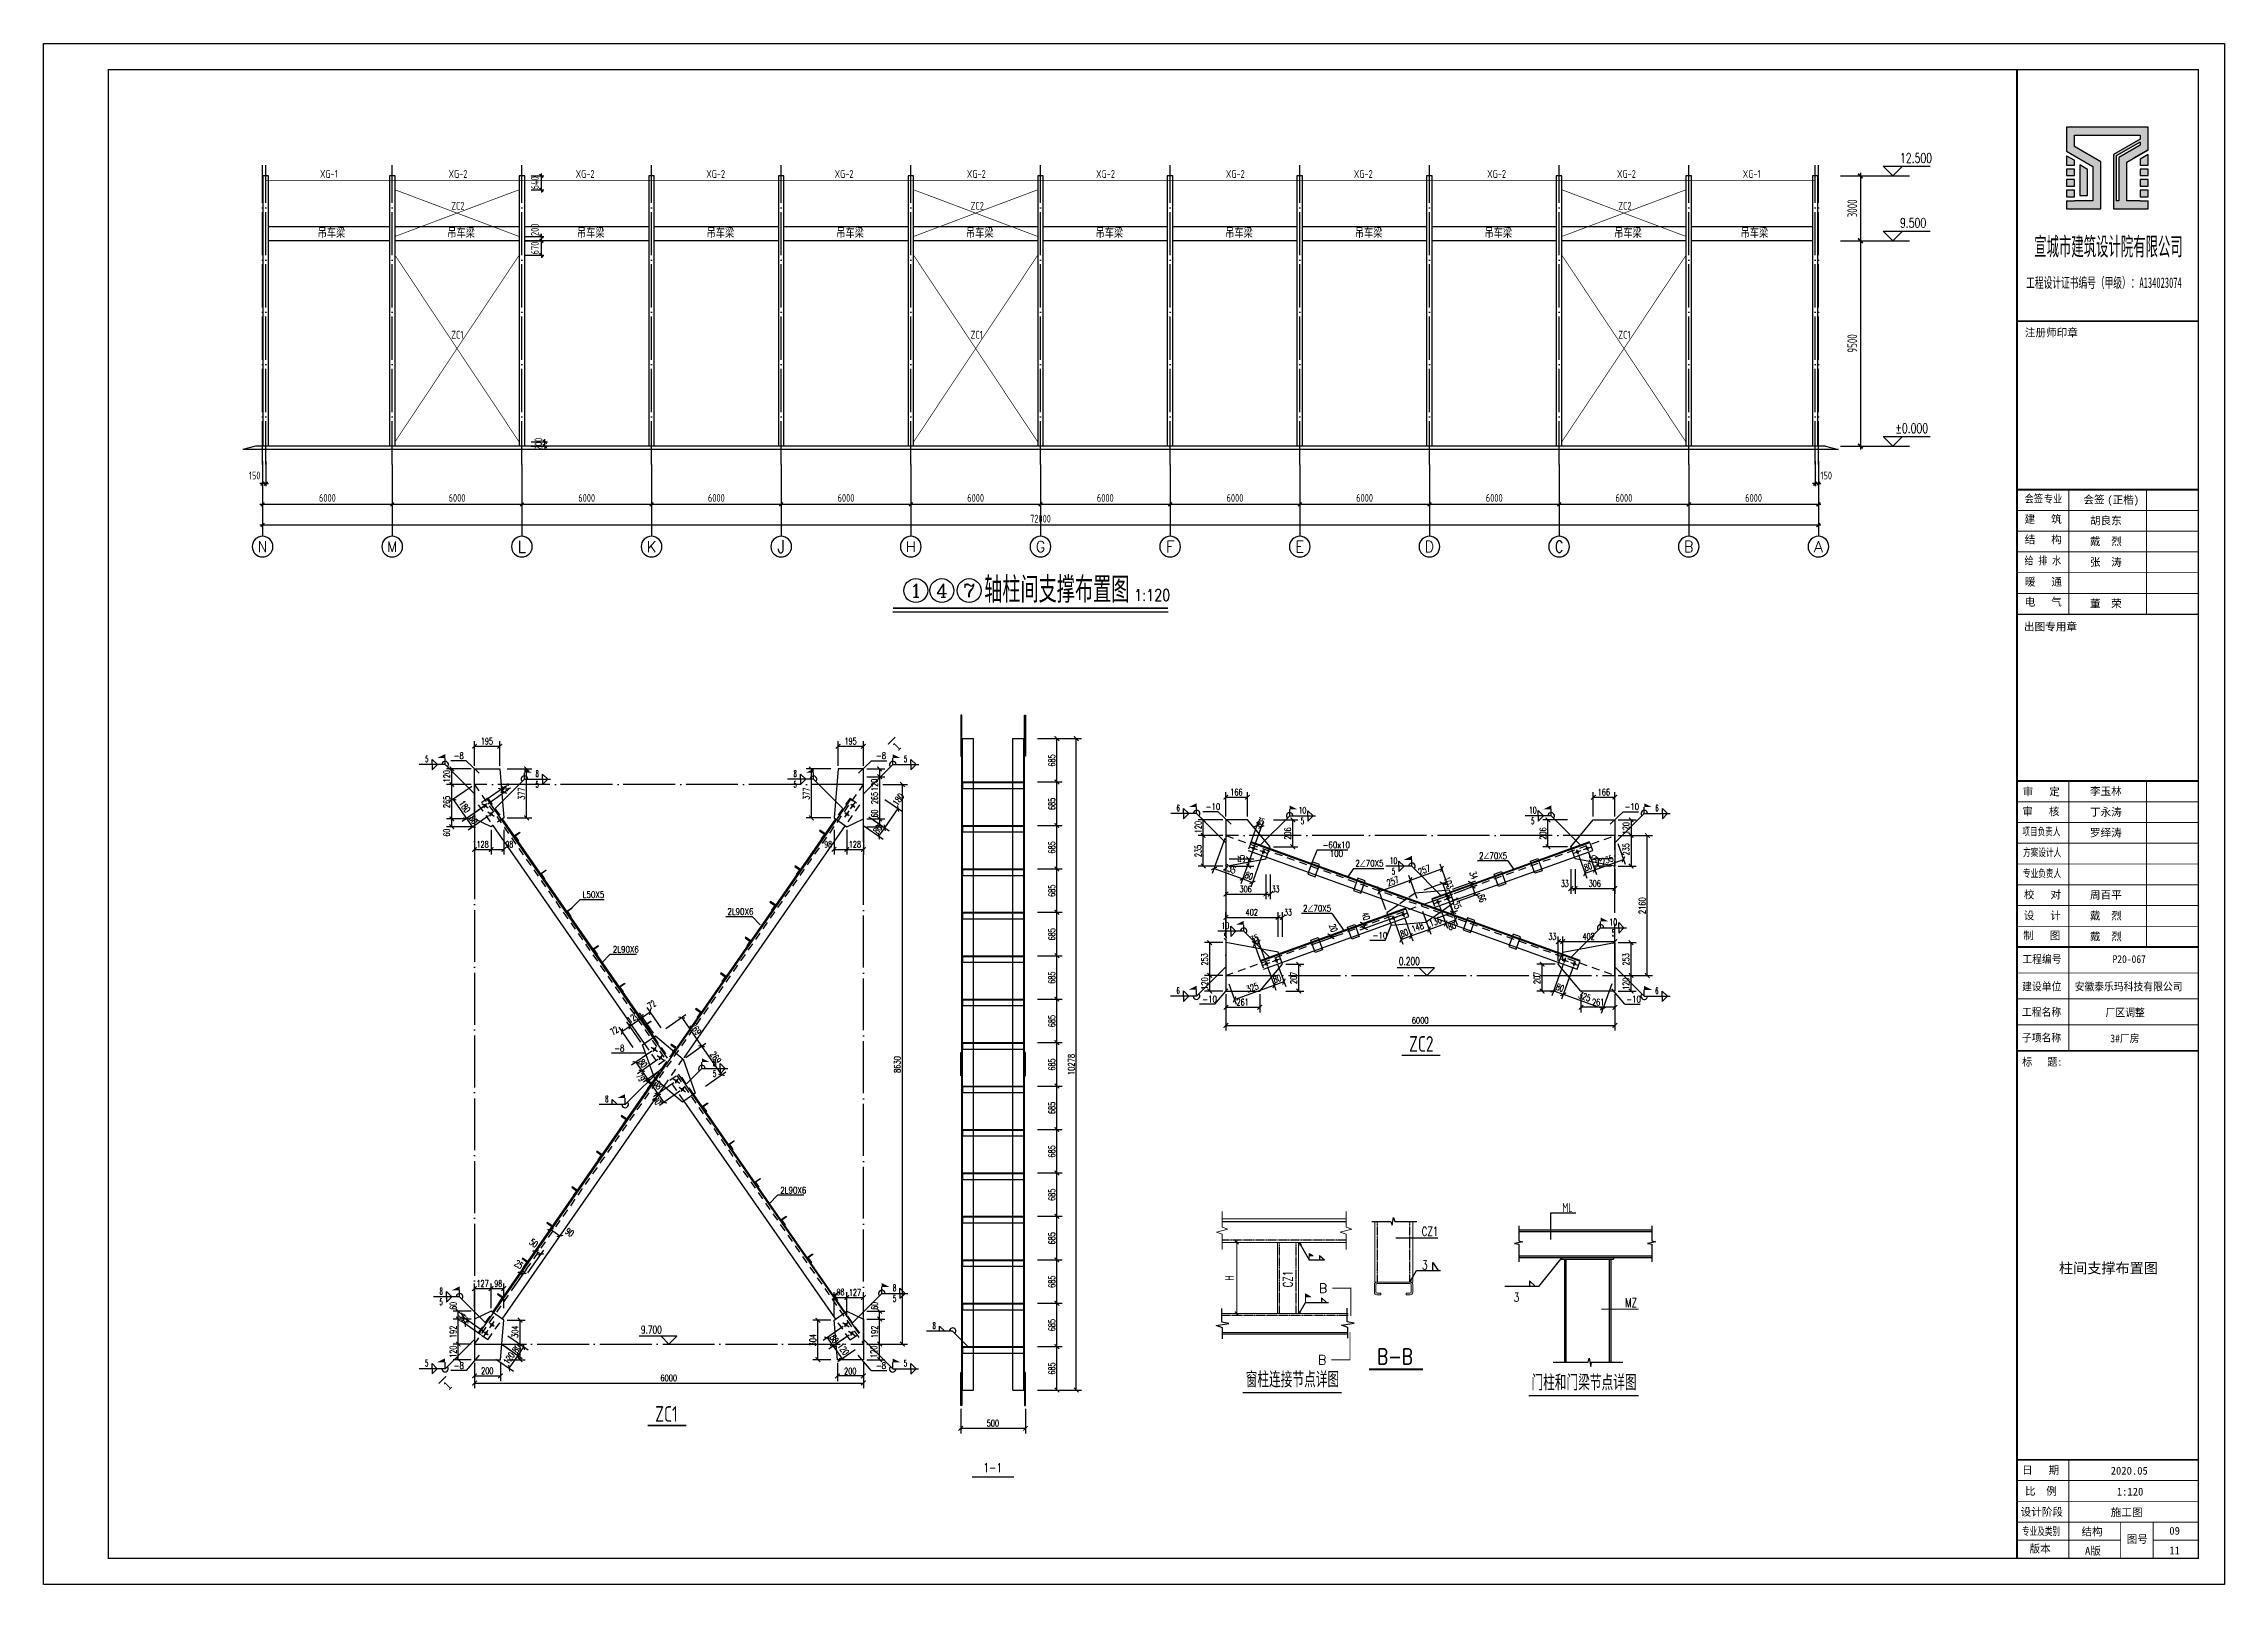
# Model space of a CAD drawing. Extents: x -1389621 to 57380, y -92505 to 283644.
# Drawn here: x -43540 to 57380, y 132267 to 203547 of the extents above; entities that cross this region are included whole.
import ezdxf
from ezdxf.enums import TextEntityAlignment as Align

# ---------------------------------------------------------------- set-up
doc = ezdxf.new("R2010")
doc.units = 0
doc.header["$LTSCALE"] = 100
doc.header["$MEASUREMENT"] = 0
for name, pattern in [('2', [5, 3, -2]), ('5', [12.5, 3.75, -2.5, 3.75, -2.5]), ('DASHED', [0.75, 0.5, -0.25]), ('DOTE', [2.42, 2, -0.2, 0.02, -0.2]), ('HIDDEN', [0.375, 0.25, -0.125]), ('SOLID', [0])]:
    doc.linetypes.add(name, pattern=pattern)
doc.layers.get('0').update_dxf_attribs({"linetype": 'CONTINUOUS'})
doc.layers.get('Defpoints').update_dxf_attribs({"linetype": 'CONTINUOUS'})
for name, color, linetype in [('03', 3, 'CONTINUOUS'), ('10', 7, 'CONTINUOUS'), ('180', 253, '2'), ('5图框', 7, 'CONTINUOUS'), ('AXIS', 3, 'CONTINUOUS'), ('AXIS_TEXT', 7, 'CONTINUOUS'), ('BORDER', 7, 'CONTINUOUS'), ('BZ_标准图框', 7, 'CONTINUOUS'), ('D', 2, 'CONTINUOUS'), ('DIM', 3, 'CONTINUOUS'), ('DIM_ELEV', 3, 'CONTINUOUS'), ('DIM_SYMB', 3, 'CONTINUOUS'), ('DOTE', 1, 'DOTE'), ('J', 4, 'CONTINUOUS'), ('JI', 7, 'DASHED'), ('L3', 3, 'CONTINUOUS'), ('LI', 3, 'CONTINUOUS'), ('PUB_DIM', 3, 'CONTINUOUS'), ('TDB_文字', 3, 'CONTINUOUS'), ('TEXT', 7, 'CONTINUOUS'), ('尺寸标注', 253, 'CONTINUOUS'), ('柱子', 3, 'CONTINUOUS'), ('梁', 4, 'CONTINUOUS'), ('焊缝标注', 253, 'CONTINUOUS'), ('系杆支撑', 2, 'CONTINUOUS')]:
    doc.layers.add(name, color=color, linetype=linetype)
for name, color, linetype, lineweight in [('PUB_TEXT', 7, 'CONTINUOUS', 15), ('THIN', 7, 'CONTINUOUS', 0), ('数字', 3, 'CONTINUOUS', 20)]:
    doc.layers.add(name, color=color, linetype=linetype, lineweight=lineweight)
doc.styles.add('-宋体', font='SimSun.ttf')
doc.styles.add('_TCH_AXIS', font='COMPLEX', dxfattribs={"bigfont": 'GBCBIG'})
doc.styles.add('_TCH_DIM', font='SIMPLEX', dxfattribs={"bigfont": 'GBCBIG'})
doc.styles.add('_TXT', font='SIMPLEX.shx', dxfattribs={"width": 0.6})
doc.styles.add('COMP', font='COMPLEX', dxfattribs={"bigfont": 'hztxt'})
doc.styles.add('COMPLEX', font='COMPLEX')
doc.styles.add('ht', font='simhei.ttf', dxfattribs={"width": 0.8})
doc.styles.add('HZDX', font='txt.shx', dxfattribs={"width": 0.8, "bigfont": 'hztxt.shx'})
doc.styles.add('hztxt', font='txt', dxfattribs={"width": 0.7, "height": 10, "bigfont": 'hztxt.shx'})
doc.styles.add('ROMANS', font='romans', dxfattribs={"width": 0.8, "height": 2.5})
doc.styles.get("Standard").update_dxf_attribs({"font": 'txt', "height": 3, "bigfont": 'hztxt'})
doc.styles.add('TSSD_Dimension', font='tssdeng.shx', dxfattribs={"width": 0.7, "bigfont": 'hztxt.shx'})
doc.styles.add('TSSD_REIN', font='Tssdeng.shx', dxfattribs={"width": 0.7, "bigfont": 'hztxt.shx'})
doc.dimstyles.new('TSSD_100_100', dxfattribs={"dimtxt": 300, "dimasz": 100, "dimexe": 100, "dimexo": 250, "dimgap": 100, "dimtad": 1, "dimdec": 0, "dimzin": 0, "dimdsep": 46, "dimtxsty": 'TSSD_Dimension', "dimblk": 'ARCHTICK', "dimblk1": 'ARCHTICK', "dimblk2": 'ARCHTICK', "dimcen": 0, "dimdle": 100, "dimclrt": 7, "dimadec": 0, "dimazin": 0, "dimtfac": 1, "dimtdec": 0, "dimtix": 1, "dimtmove": 2, "dimatfit": 3, "dimfxl": 0, "dimtolj": 1, "dimtzin": 0, "dimarcsym": 0})

msp = doc.modelspace()

# ---------------------------------------------------------------- texts
at = {"style": 'hztxt', "width": 0.8}
msp.add_text('1:120', height=539.784, dxfattribs=at).set_placement((6931.931, 177769.592, -66.164))
at = {"layer": '5图框', "style": 'hztxt', "width": 0.7}
msp.add_text('轴柱间支撑布置图', height=1199.52, dxfattribs=at).set_placement((-11.113, 177679.445, -66.164))
at = {"layer": 'BZ_标准图框', "style": 'ht'}
for s, height, p in [('1:120', 359.9856, (52403.691, 136376.087)), ('09', 360, (54832.632, 134566.889))]:
    msp.add_text(s, height=height, dxfattribs=at).set_placement(p)
at = {"layer": 'PUB_TEXT', "style": '_TCH_DIM', "width": 0.705882}
for s, height, p in [('12.500', 446.0715, (42368.075, 198033.274)), ('9.500', 446.0715, (42368.075, 195033.274)), ('%%P0.000', 446.0715, (42158.159, 185533.274)), ('0.200', 357.1785, (19171.404, 160920.243)), ('9.700', 357.1785, (-15899.029, 143868.306, 200))]:
    msp.add_text(s, height=height, dxfattribs=at).set_placement(p)
at = {"layer": 'PUB_TEXT', "linetype": 'SOLID', "style": '-宋体'}
msp.add_text('柱间支撑布置图', height=480, dxfattribs=at).set_placement((49724.315, 146656.079))
at = {"layer": '数字', "ltscale": 100, "style": 'TSSD_REIN', "width": 0.7}
for s, height, p in [('XG-1', 360, (-30751.351, 197336.817)), ('XG-2', 360, (-24799.64, 197336.817)), ('XG-2', 360, (-18916.392, 197336.817)), ('XG-2', 360, (-12873.809, 197336.817)), ('XG-2', 360, (-6933.257, 197336.817)), ('XG-2', 360, (-812.771, 197336.817)), ('XG-2', 360, (5165.984, 197336.817)), ('XG-2', 360, (11172.655, 197336.817)), ('XG-2', 360, (17094.106, 197336.817)), ('XG-2', 360, (23263.877, 197336.817)), ('XG-2', 360, (29273.336, 197336.817)), ('XG-1', 360, (35092.964, 197336.817)), ('ZC2', 360, (-24676.782, 195862.656)), ('ZC2', 360, (-642.341, 195862.656)), ('ZC2', 360, (29332.579, 195862.656)), ('吊车梁', 450, (-30856.848, 194563.641)), ('吊车梁', 450, (-24856.848, 194563.641)), ('吊车梁', 450, (-18856.848, 194563.641)), ('吊车梁', 450, (-12856.848, 194563.641)), ('吊车梁', 450, (-6856.848, 194563.641)), ('吊车梁', 450, (-856.848, 194563.641)), ('吊车梁', 450, (5143.152, 194563.641)), ('吊车梁', 450, (11143.152, 194563.641)), ('吊车梁', 450, (17143.152, 194563.641)), ('吊车梁', 450, (23143.152, 194563.641)), ('吊车梁', 450, (29143.152, 194563.641)), ('吊车梁', 450, (34993.152, 194563.641)), ('ZC1', 360, (-24676.782, 189900.172)), ('ZC1', 360, (-642.341, 189900.172)), ('ZC1', 360, (29332.579, 189900.172))]:
    msp.add_text(s, height=height, dxfattribs=at).set_placement(p)

# ---------------------------------------------------------------- blocks, each defined once
blk = doc.blocks.new('_ArchTick')
at = {"color": 0, "linetype": 'ByBlock'}
blk.add_lwpolyline([(-0.71, -0.71, 0.5, 0.5, 0), (0.71, 0.71, 0.5, 0.5, 0)], format="xyseb", dxfattribs=at)
blk = doc.blocks.new('*D308')
at = {"layer": 'Defpoints', "color": 0, "ltscale": 100}
for p in [(32592, 184077), (38592, 184077), (32592, 182230)]:
    blk.add_point(p, dxfattribs=at)
at = {"layer": 'DIM', "color": 0, "lineweight": -2, "ltscale": 100}
for p, q in [((32592, 183777), (32592, 182110)), ((38592, 183777), (38592, 182110)), ((38712, 182230), (32472, 182230))]:
    blk.add_line(p, q, dxfattribs=at)
at = {"layer": 'DIM', "color": 0, "lineweight": -2, "ltscale": 100, "xscale": 120, "yscale": 120, "zscale": 120, "rotation": 180}
blk.add_blockref('_ArchTick', (32592, 182230), dxfattribs=at)
at = {"layer": 'DIM', "color": 0, "lineweight": -2, "ltscale": 100, "xscale": 120, "yscale": 120, "zscale": 120}
blk.add_blockref('_ArchTick', (38592, 182230), dxfattribs=at)
at = {"layer": 'DIM', "color": 7, "ltscale": 100, "insert": (35592, 182530), "char_height": 360, "attachment_point": 5, "style": 'TSSD_Dimension'}
blk.add_mtext('\\A1;6000', dxfattribs=at)
blk = doc.blocks.new('*D309')
at = {"layer": 'Defpoints', "color": 0, "ltscale": 100}
for p in [(26592, 184077), (32592, 184077), (26592, 182230)]:
    blk.add_point(p, dxfattribs=at)
at = {"layer": 'DIM', "color": 0, "lineweight": -2, "ltscale": 100}
for p, q in [((26592, 183777), (26592, 182110)), ((32592, 183777), (32592, 182110)), ((32712, 182230), (26472, 182230))]:
    blk.add_line(p, q, dxfattribs=at)
at = {"layer": 'DIM', "color": 0, "lineweight": -2, "ltscale": 100, "xscale": 120, "yscale": 120, "zscale": 120, "rotation": 180}
blk.add_blockref('_ArchTick', (26592, 182230), dxfattribs=at)
at = {"layer": 'DIM', "color": 0, "lineweight": -2, "ltscale": 100, "xscale": 120, "yscale": 120, "zscale": 120}
blk.add_blockref('_ArchTick', (32592, 182230), dxfattribs=at)
at = {"layer": 'DIM', "color": 7, "ltscale": 100, "insert": (29592, 182530), "char_height": 360, "attachment_point": 5, "style": 'TSSD_Dimension'}
blk.add_mtext('\\A1;6000', dxfattribs=at)
blk = doc.blocks.new('*D310')
at = {"layer": 'Defpoints', "color": 0, "ltscale": 100}
for p in [(20592, 184077), (26592, 184077), (20592, 182230)]:
    blk.add_point(p, dxfattribs=at)
at = {"layer": 'DIM', "color": 0, "lineweight": -2, "ltscale": 100}
for p, q in [((20592, 183777), (20592, 182110)), ((26592, 183777), (26592, 182110)), ((26712, 182230), (20472, 182230))]:
    blk.add_line(p, q, dxfattribs=at)
at = {"layer": 'DIM', "color": 0, "lineweight": -2, "ltscale": 100, "xscale": 120, "yscale": 120, "zscale": 120, "rotation": 180}
blk.add_blockref('_ArchTick', (20592, 182230), dxfattribs=at)
at = {"layer": 'DIM', "color": 0, "lineweight": -2, "ltscale": 100, "xscale": 120, "yscale": 120, "zscale": 120}
blk.add_blockref('_ArchTick', (26592, 182230), dxfattribs=at)
at = {"layer": 'DIM', "color": 7, "ltscale": 100, "insert": (23592, 182530), "char_height": 360, "attachment_point": 5, "style": 'TSSD_Dimension'}
blk.add_mtext('\\A1;6000', dxfattribs=at)
blk = doc.blocks.new('*D311')
at = {"layer": 'Defpoints', "color": 0, "ltscale": 100}
for p in [(14592, 184077), (20592, 184077), (14592, 182230)]:
    blk.add_point(p, dxfattribs=at)
at = {"layer": 'DIM', "color": 0, "lineweight": -2, "ltscale": 100}
for p, q in [((14592, 183777), (14592, 182110)), ((20592, 183777), (20592, 182110)), ((20712, 182230), (14472, 182230))]:
    blk.add_line(p, q, dxfattribs=at)
at = {"layer": 'DIM', "color": 0, "lineweight": -2, "ltscale": 100, "xscale": 120, "yscale": 120, "zscale": 120, "rotation": 180}
blk.add_blockref('_ArchTick', (14592, 182230), dxfattribs=at)
at = {"layer": 'DIM', "color": 0, "lineweight": -2, "ltscale": 100, "xscale": 120, "yscale": 120, "zscale": 120}
blk.add_blockref('_ArchTick', (20592, 182230), dxfattribs=at)
at = {"layer": 'DIM', "color": 7, "ltscale": 100, "insert": (17592, 182530), "char_height": 360, "attachment_point": 5, "style": 'TSSD_Dimension'}
blk.add_mtext('\\A1;6000', dxfattribs=at)
blk = doc.blocks.new('*D312')
at = {"layer": 'Defpoints', "color": 0, "ltscale": 100}
for p in [(8592, 184077), (14592, 184077), (8592, 182230)]:
    blk.add_point(p, dxfattribs=at)
at = {"layer": 'DIM', "color": 0, "lineweight": -2, "ltscale": 100}
for p, q in [((8592, 183777), (8592, 182110)), ((14592, 183777), (14592, 182110)), ((14712, 182230), (8472, 182230))]:
    blk.add_line(p, q, dxfattribs=at)
at = {"layer": 'DIM', "color": 0, "lineweight": -2, "ltscale": 100, "xscale": 120, "yscale": 120, "zscale": 120, "rotation": 180}
blk.add_blockref('_ArchTick', (8592, 182230), dxfattribs=at)
at = {"layer": 'DIM', "color": 0, "lineweight": -2, "ltscale": 100, "xscale": 120, "yscale": 120, "zscale": 120}
blk.add_blockref('_ArchTick', (14592, 182230), dxfattribs=at)
at = {"layer": 'DIM', "color": 7, "ltscale": 100, "insert": (11592, 182530), "char_height": 360, "attachment_point": 5, "style": 'TSSD_Dimension'}
blk.add_mtext('\\A1;6000', dxfattribs=at)
blk = doc.blocks.new('*D313')
at = {"layer": 'Defpoints', "color": 0, "ltscale": 100}
for p in [(2592, 184077), (8592, 184077), (2592, 182230)]:
    blk.add_point(p, dxfattribs=at)
at = {"layer": 'DIM', "color": 0, "lineweight": -2, "ltscale": 100}
for p, q in [((2592, 183777), (2592, 182110)), ((8592, 183777), (8592, 182110)), ((8712, 182230), (2472, 182230))]:
    blk.add_line(p, q, dxfattribs=at)
at = {"layer": 'DIM', "color": 0, "lineweight": -2, "ltscale": 100, "xscale": 120, "yscale": 120, "zscale": 120, "rotation": 180}
blk.add_blockref('_ArchTick', (2592, 182230), dxfattribs=at)
at = {"layer": 'DIM', "color": 0, "lineweight": -2, "ltscale": 100, "xscale": 120, "yscale": 120, "zscale": 120}
blk.add_blockref('_ArchTick', (8592, 182230), dxfattribs=at)
at = {"layer": 'DIM', "color": 7, "ltscale": 100, "insert": (5592, 182530), "char_height": 360, "attachment_point": 5, "style": 'TSSD_Dimension'}
blk.add_mtext('\\A1;6000', dxfattribs=at)
blk = doc.blocks.new('*D314')
at = {"layer": 'Defpoints', "color": 0, "ltscale": 100}
for p in [(-3408, 184077), (2592, 184077), (-3408, 182230)]:
    blk.add_point(p, dxfattribs=at)
at = {"layer": 'DIM', "color": 0, "lineweight": -2, "ltscale": 100}
for p, q in [((-3408, 183777), (-3408, 182110)), ((2592, 183777), (2592, 182110)), ((2712, 182230), (-3528, 182230))]:
    blk.add_line(p, q, dxfattribs=at)
at = {"layer": 'DIM', "color": 0, "lineweight": -2, "ltscale": 100, "xscale": 120, "yscale": 120, "zscale": 120, "rotation": 180.0000000000003}
blk.add_blockref('_ArchTick', (-3408, 182230), dxfattribs=at)
at = {"layer": 'DIM', "color": 0, "lineweight": -2, "ltscale": 100, "xscale": 120, "yscale": 120, "zscale": 120}
blk.add_blockref('_ArchTick', (2592, 182230), dxfattribs=at)
at = {"layer": 'DIM', "color": 7, "ltscale": 100, "insert": (-408, 182530), "char_height": 360, "attachment_point": 5, "style": 'TSSD_Dimension'}
blk.add_mtext('\\A1;6000', dxfattribs=at)
blk = doc.blocks.new('*D315')
at = {"layer": 'Defpoints', "color": 0, "ltscale": 100}
for p in [(-9408, 184077), (-3408, 184077), (-9408, 182230)]:
    blk.add_point(p, dxfattribs=at)
at = {"layer": 'DIM', "color": 0, "lineweight": -2, "ltscale": 100}
for p, q in [((-9408, 183777), (-9408, 182110)), ((-3408, 183777), (-3408, 182110)), ((-3288, 182230), (-9528, 182230))]:
    blk.add_line(p, q, dxfattribs=at)
at = {"layer": 'DIM', "color": 0, "lineweight": -2, "ltscale": 100, "xscale": 120, "yscale": 120, "zscale": 120, "rotation": 180}
blk.add_blockref('_ArchTick', (-9408, 182230), dxfattribs=at)
at = {"layer": 'DIM', "color": 0, "lineweight": -2, "ltscale": 100, "xscale": 120, "yscale": 120, "zscale": 120}
blk.add_blockref('_ArchTick', (-3408, 182230), dxfattribs=at)
at = {"layer": 'DIM', "color": 7, "ltscale": 100, "insert": (-6408, 182530), "char_height": 360, "attachment_point": 5, "style": 'TSSD_Dimension'}
blk.add_mtext('\\A1;6000', dxfattribs=at)
blk = doc.blocks.new('*D316')
at = {"layer": 'Defpoints', "color": 0, "ltscale": 100}
for p in [(-15408, 184077), (-9408, 184077), (-15408, 182230)]:
    blk.add_point(p, dxfattribs=at)
at = {"layer": 'DIM', "color": 0, "lineweight": -2, "ltscale": 100}
for p, q in [((-15408, 183777), (-15408, 182110)), ((-9408, 183777), (-9408, 182110)), ((-9288, 182230), (-15528, 182230))]:
    blk.add_line(p, q, dxfattribs=at)
at = {"layer": 'DIM', "color": 0, "lineweight": -2, "ltscale": 100, "xscale": 120, "yscale": 120, "zscale": 120, "rotation": 180}
blk.add_blockref('_ArchTick', (-15408, 182230), dxfattribs=at)
at = {"layer": 'DIM', "color": 0, "lineweight": -2, "ltscale": 100, "xscale": 120, "yscale": 120, "zscale": 120}
blk.add_blockref('_ArchTick', (-9408, 182230), dxfattribs=at)
at = {"layer": 'DIM', "color": 7, "ltscale": 100, "insert": (-12408, 182530), "char_height": 360, "attachment_point": 5, "style": 'TSSD_Dimension'}
blk.add_mtext('\\A1;6000', dxfattribs=at)
blk = doc.blocks.new('*D317')
at = {"layer": 'Defpoints', "color": 0, "ltscale": 100}
for p in [(-21408, 184077), (-15408, 184077), (-21408, 182230)]:
    blk.add_point(p, dxfattribs=at)
at = {"layer": 'DIM', "color": 0, "lineweight": -2, "ltscale": 100}
for p, q in [((-21408, 183777), (-21408, 182110)), ((-15408, 183777), (-15408, 182110)), ((-15288, 182230), (-21528, 182230))]:
    blk.add_line(p, q, dxfattribs=at)
at = {"layer": 'DIM', "color": 0, "lineweight": -2, "ltscale": 100, "xscale": 120, "yscale": 120, "zscale": 120, "rotation": 180}
blk.add_blockref('_ArchTick', (-21408, 182230), dxfattribs=at)
at = {"layer": 'DIM', "color": 0, "lineweight": -2, "ltscale": 100, "xscale": 120, "yscale": 120, "zscale": 120}
blk.add_blockref('_ArchTick', (-15408, 182230), dxfattribs=at)
at = {"layer": 'DIM', "color": 7, "ltscale": 100, "insert": (-18408, 182530), "char_height": 360, "attachment_point": 5, "style": 'TSSD_Dimension'}
blk.add_mtext('\\A1;6000', dxfattribs=at)
blk = doc.blocks.new('*D318')
at = {"layer": 'Defpoints', "color": 0, "ltscale": 100}
for p in [(-27408, 184077), (-21408, 184077), (-27408, 182230)]:
    blk.add_point(p, dxfattribs=at)
at = {"layer": 'DIM', "color": 0, "lineweight": -2, "ltscale": 100}
for p, q in [((-27408, 183777), (-27408, 182110)), ((-21408, 183777), (-21408, 182110)), ((-21288, 182230), (-27528, 182230))]:
    blk.add_line(p, q, dxfattribs=at)
at = {"layer": 'DIM', "color": 0, "lineweight": -2, "ltscale": 100, "xscale": 120, "yscale": 120, "zscale": 120, "rotation": 180}
blk.add_blockref('_ArchTick', (-27408, 182230), dxfattribs=at)
at = {"layer": 'DIM', "color": 0, "lineweight": -2, "ltscale": 100, "xscale": 120, "yscale": 120, "zscale": 120}
blk.add_blockref('_ArchTick', (-21408, 182230), dxfattribs=at)
at = {"layer": 'DIM', "color": 7, "ltscale": 100, "insert": (-24408, 182530), "char_height": 360, "attachment_point": 5, "style": 'TSSD_Dimension'}
blk.add_mtext('\\A1;6000', dxfattribs=at)
blk = doc.blocks.new('*D319')
at = {"layer": 'Defpoints', "color": 0, "ltscale": 100}
for p in [(-33408, 184077), (-27408, 184077), (-33408, 182230)]:
    blk.add_point(p, dxfattribs=at)
at = {"layer": 'DIM', "color": 0, "lineweight": -2, "ltscale": 100}
for p, q in [((-33408, 183777), (-33408, 182110)), ((-27408, 183777), (-27408, 182110)), ((-27288, 182230), (-33528, 182230))]:
    blk.add_line(p, q, dxfattribs=at)
at = {"layer": 'DIM', "color": 0, "lineweight": -2, "ltscale": 100, "xscale": 120, "yscale": 120, "zscale": 120, "rotation": 180}
blk.add_blockref('_ArchTick', (-33408, 182230), dxfattribs=at)
at = {"layer": 'DIM', "color": 0, "lineweight": -2, "ltscale": 100, "xscale": 120, "yscale": 120, "zscale": 120}
blk.add_blockref('_ArchTick', (-27408, 182230), dxfattribs=at)
at = {"layer": 'DIM', "color": 7, "ltscale": 100, "insert": (-30408, 182530), "char_height": 360, "attachment_point": 5, "style": 'TSSD_Dimension'}
blk.add_mtext('\\A1;6000', dxfattribs=at)
blk = doc.blocks.new('*D320')
at = {"layer": 'Defpoints', "color": 0, "ltscale": 100}
for p in [(-33408, 184317), (38592, 184317), (-33408, 181270)]:
    blk.add_point(p, dxfattribs=at)
at = {"layer": 'DIM', "color": 0, "lineweight": -2, "ltscale": 100}
for p, q in [((-33408, 184017), (-33408, 181150)), ((38592, 184017), (38592, 181150)), ((38712, 181270), (-33528, 181270))]:
    blk.add_line(p, q, dxfattribs=at)
at = {"layer": 'DIM', "color": 0, "lineweight": -2, "ltscale": 100, "xscale": 120, "yscale": 120, "zscale": 120, "rotation": 180}
blk.add_blockref('_ArchTick', (-33408, 181270), dxfattribs=at)
at = {"layer": 'DIM', "color": 0, "lineweight": -2, "ltscale": 100, "xscale": 120, "yscale": 120, "zscale": 120}
blk.add_blockref('_ArchTick', (38592, 181270), dxfattribs=at)
at = {"layer": 'DIM', "color": 7, "ltscale": 100, "insert": (2592, 181570), "char_height": 360, "attachment_point": 5, "style": 'TSSD_Dimension'}
blk.add_mtext('\\A1;72000', dxfattribs=at)
blk = doc.blocks.new('_AXISO')
blk.add_circle((0, 0), 0.5)
at = {"layer": 'AXIS_TEXT', "style": 'COMPLEX', "width": 1.041667}
blk.add_attdef('A', text='', height=0.56, dxfattribs=at).set_placement((-0.25, -0.28), (0.25, -0.28), align=Align.FIT)
blk = doc.blocks.new('*D321')
at = {"layer": 'Defpoints', "color": 0, "ltscale": 100}
for p in [(-33408, 184537), (-33258, 184537), (-33408, 183190)]:
    blk.add_point(p, dxfattribs=at)
at = {"layer": 'DIM', "color": 0, "lineweight": -2, "ltscale": 100}
for p, q in [((-33408, 184237), (-33408, 183070)), ((-33258, 184237), (-33258, 183070)), ((-33408, 183190), (-33528, 183190)), ((-33258, 183190), (-33408, 183190)), ((-33258, 183190), (-33138, 183190))]:
    blk.add_line(p, q, dxfattribs=at)
at = {"layer": 'DIM', "color": 0, "lineweight": -2, "ltscale": 100, "xscale": 120, "yscale": 120, "zscale": 120}
blk.add_blockref('_ArchTick', (-33408, 183190), dxfattribs=at)
at = {"layer": 'DIM', "color": 0, "lineweight": -2, "ltscale": 100, "xscale": 120, "yscale": 120, "zscale": 120, "rotation": 180}
blk.add_blockref('_ArchTick', (-33258, 183190), dxfattribs=at)
at = {"layer": 'DIM', "color": 7, "ltscale": 100, "insert": (-33771, 183565), "char_height": 360, "attachment_point": 5, "style": 'TSSD_Dimension'}
blk.add_mtext('\\A1;150', dxfattribs=at)
blk = doc.blocks.new('*D322')
at = {"layer": 'Defpoints', "color": 0, "ltscale": 100}
for p in [(38442, 184537), (38592, 184537), (38442, 183190)]:
    blk.add_point(p, dxfattribs=at)
at = {"layer": 'DIM', "color": 0, "lineweight": -2, "ltscale": 100}
for p, q in [((38442, 184237), (38442, 183070)), ((38592, 184237), (38592, 183070)), ((38442, 183190), (38322, 183190)), ((38592, 183190), (38442, 183190)), ((38592, 183190), (38712, 183190))]:
    blk.add_line(p, q, dxfattribs=at)
at = {"layer": 'DIM', "color": 0, "lineweight": -2, "ltscale": 100, "xscale": 120, "yscale": 120, "zscale": 120}
blk.add_blockref('_ArchTick', (38442, 183190), dxfattribs=at)
at = {"layer": 'DIM', "color": 0, "lineweight": -2, "ltscale": 100, "xscale": 120, "yscale": 120, "zscale": 120, "rotation": 180}
blk.add_blockref('_ArchTick', (38592, 183190), dxfattribs=at)
at = {"layer": 'DIM', "color": 7, "ltscale": 100, "insert": (38955, 183565), "char_height": 360, "attachment_point": 5, "style": 'TSSD_Dimension'}
blk.add_mtext('\\A1;150', dxfattribs=at)
blk = doc.blocks.new('*D323')
at = {"layer": 'Defpoints', "color": 0, "ltscale": 100}
for p in [(39244, 197426), (39244, 194426), (40534, 194426)]:
    blk.add_point(p, dxfattribs=at)
at = {"layer": 'DIM', "color": 0, "lineweight": -2, "ltscale": 100}
for p, q in [((39619, 197426), (40684, 197426)), ((40534, 197576), (40534, 194276)), ((39619, 194426), (40684, 194426))]:
    blk.add_line(p, q, dxfattribs=at)
at = {"layer": 'DIM', "color": 0, "lineweight": -2, "ltscale": 100, "xscale": 150, "yscale": 150, "zscale": 150}
for p, rotation in [((40534, 197426), 90), ((40534, 194426), 270)]:
    blk.add_blockref('_ArchTick', p, dxfattribs=dict(at, rotation=rotation))
at = {"layer": 'DIM', "color": 7, "ltscale": 100, "insert": (40159, 195926), "char_height": 450, "attachment_point": 5, "rotation": 90, "style": 'TSSD_Dimension'}
blk.add_mtext('\\A1;3000', dxfattribs=at)
blk = doc.blocks.new('*D324')
at = {"layer": 'Defpoints', "color": 0, "ltscale": 100}
for p in [(39244, 194426), (39244, 184926), (40534, 184926)]:
    blk.add_point(p, dxfattribs=at)
at = {"layer": 'DIM', "color": 0, "lineweight": -2, "ltscale": 100}
for p, q in [((39619, 194426), (40684, 194426)), ((40534, 194576), (40534, 184776)), ((39619, 184926), (40684, 184926))]:
    blk.add_line(p, q, dxfattribs=at)
at = {"layer": 'DIM', "color": 0, "lineweight": -2, "ltscale": 100, "xscale": 150, "yscale": 150, "zscale": 150}
for p, rotation in [((40534, 194426), 90), ((40534, 184926), 270)]:
    blk.add_blockref('_ArchTick', p, dxfattribs=dict(at, rotation=rotation))
at = {"layer": 'DIM', "color": 7, "ltscale": 100, "insert": (40159, 189676), "char_height": 450, "attachment_point": 5, "rotation": 90, "style": 'TSSD_Dimension'}
blk.add_mtext('\\A1;9500', dxfattribs=at)
blk = doc.blocks.new('*D325')
at = {"layer": 'Defpoints', "color": 0, "ltscale": 100}
for p in [(-21538, 194426), (-20505, 194426), (-21538, 193756)]:
    blk.add_point(p, dxfattribs=at)
at = {"layer": 'DIM', "color": 0, "lineweight": -2, "ltscale": 100}
for p, q in [((-21238, 194426), (-20385, 194426)), ((-20505, 194426), (-20505, 194546)), ((-20505, 193756), (-20505, 194426)), ((-21238, 193756), (-20385, 193756)), ((-20505, 193756), (-20505, 193636))]:
    blk.add_line(p, q, dxfattribs=at)
at = {"layer": 'DIM', "color": 0, "lineweight": -2, "ltscale": 100, "xscale": 120, "yscale": 120, "zscale": 120}
for p, rotation in [((-20505, 194426), 270), ((-20505, 193756), 90)]:
    blk.add_blockref('_ArchTick', p, dxfattribs=dict(at, rotation=rotation))
at = {"layer": 'DIM', "color": 7, "ltscale": 100, "insert": (-20805, 194091), "char_height": 360, "attachment_point": 5, "rotation": 90, "style": 'TSSD_Dimension'}
blk.add_mtext('\\A1;670', dxfattribs=at)
blk = doc.blocks.new('*D326')
at = {"layer": 'Defpoints', "color": 0, "ltscale": 100}
for p in [(-21538, 194626), (-21538, 194426), (-20505, 194626)]:
    blk.add_point(p, dxfattribs=at)
at = {"layer": 'DIM', "color": 0, "lineweight": -2, "ltscale": 100}
for p, q in [((-21238, 194626), (-20385, 194626)), ((-21238, 194426), (-20385, 194426)), ((-20505, 194626), (-20505, 194746)), ((-20505, 194426), (-20505, 194626)), ((-20505, 194426), (-20505, 194306))]:
    blk.add_line(p, q, dxfattribs=at)
at = {"layer": 'DIM', "color": 0, "lineweight": -2, "ltscale": 100, "xscale": 120, "yscale": 120, "zscale": 120}
for p, rotation in [((-20505, 194626), 270), ((-20505, 194426), 90)]:
    blk.add_blockref('_ArchTick', p, dxfattribs=dict(at, rotation=rotation))
at = {"layer": 'DIM', "color": 7, "ltscale": 100, "insert": (-20805, 194936), "char_height": 360, "attachment_point": 5, "rotation": 90, "style": 'TSSD_Dimension'}
blk.add_mtext('\\A1;200', dxfattribs=at)
blk = doc.blocks.new('*D327')
at = {"layer": 'Defpoints', "color": 0, "ltscale": 100}
for p in [(-21278, 185126), (-21278, 184926), (-20343, 185126)]:
    blk.add_point(p, dxfattribs=at)
at = {"layer": 'DIM', "color": 0, "lineweight": -2, "ltscale": 100}
for p, q in [((-20978, 185126), (-20223, 185126)), ((-20978, 184926), (-20223, 184926)), ((-20343, 185126), (-20343, 185246)), ((-20343, 184926), (-20343, 185126)), ((-20343, 184926), (-20343, 184806))]:
    blk.add_line(p, q, dxfattribs=at)
at = {"layer": 'DIM', "color": 0, "lineweight": -2, "ltscale": 100, "xscale": 120, "yscale": 120, "zscale": 120}
for p, rotation in [((-20343, 185126), 270), ((-20343, 184926), 90)]:
    blk.add_blockref('_ArchTick', p, dxfattribs=dict(at, rotation=rotation))
at = {"layer": 'DIM', "color": 7, "ltscale": 100, "insert": (-20643, 185026), "char_height": 360, "attachment_point": 5, "rotation": 90, "style": 'TSSD_Dimension'}
blk.add_mtext('\\A1;200', dxfattribs=at)
blk = doc.blocks.new('*D328')
at = {"layer": 'Defpoints', "color": 0, "ltscale": 100}
for p in [(-21278, 197426), (-20506, 197426), (-21278, 196786)]:
    blk.add_point(p, dxfattribs=at)
at = {"layer": 'DIM', "color": 0, "lineweight": -2, "ltscale": 100}
for p, q in [((-20978, 197426), (-20386, 197426)), ((-20506, 197426), (-20506, 197546)), ((-20506, 196786), (-20506, 197426)), ((-20978, 196786), (-20386, 196786)), ((-20506, 196786), (-20506, 196666))]:
    blk.add_line(p, q, dxfattribs=at)
at = {"layer": 'DIM', "color": 0, "lineweight": -2, "ltscale": 100, "xscale": 120, "yscale": 120, "zscale": 120}
for p, rotation in [((-20506, 197426), 270), ((-20506, 196786), 90)]:
    blk.add_blockref('_ArchTick', p, dxfattribs=dict(at, rotation=rotation))
at = {"layer": 'DIM', "color": 7, "ltscale": 100, "insert": (-20806, 197106), "char_height": 360, "attachment_point": 5, "rotation": 90, "style": 'TSSD_Dimension'}
blk.add_mtext('\\A1;640', dxfattribs=at)
blk = doc.blocks.new('A$C064F2E3D')
h = blk.add_hatch(color=1)
h.paths.add_polyline_path([(5094, 55182), (1943, 55182), (1943, 54256), (2967, 53665), (2967, 52338), (2250, 52338), (1943, 52338), (1943, 52030), (3274, 52030), (3274, 53842), (2250, 54433), (2250, 54874), (4787, 54874), (4787, 54721), (3763, 54130), (3763, 52030), (5094, 52030), (5094, 52338), (4787, 52338), (4275, 52338), (4275, 53834), (5094, 54307)])
h.paths.add_polyline_path([(4787, 54484), (3968, 54011), (3968, 52338), (3865, 52338), (3865, 54070), (4787, 54603)], flags=16)
h = blk.add_hatch(color=1)
h.paths.add_polyline_path([(5094, 54130), (4787, 53952), (4787, 53720), (5094, 53720)])
h.paths.add_polyline_path([(4787, 53566), (4787, 53310), (5094, 53310), (5094, 53566)])
h.paths.add_polyline_path([(4787, 53157), (4787, 52901), (5094, 52901), (5094, 53157)])
h.paths.add_polyline_path([(5094, 52491), (5094, 52747), (4787, 52747), (4787, 52491)])
h.paths.add_polyline_path([(2762, 53546), (2455, 53724), (2455, 52542), (2762, 52542)])
h.paths.add_polyline_path([(1943, 54078), (1943, 53720), (2250, 53720), (2250, 53901)])
h.paths.add_polyline_path([(1943, 53566), (1943, 53310), (2250, 53310), (2250, 53566)])
h.paths.add_polyline_path([(2250, 52901), (2250, 53157), (1943, 53157), (1943, 52901)])
h.paths.add_polyline_path([(2250, 52747), (1943, 52747), (1943, 52491), (2250, 52491)])
for points in [[(4275, 52338), (4275, 53834), (5094, 54307), (5094, 55182), (1943, 55182), (1943, 54256), (2967, 53665), (2967, 52338), (2250, 52338)], [(1943, 52338), (1943, 52030), (3274, 52030), (3274, 53842), (2250, 54433), (2250, 54874), (4787, 54874), (4787, 54721), (3763, 54130), (3763, 52030), (5094, 52030), (5094, 52338)], [(1943, 54078), (2250, 53901)], [(1943, 54078), (1943, 53720), (2250, 53720), (2250, 53901)], [(4787, 54603), (3865, 54070), (3865, 52338)], [(4787, 54484), (3968, 54011), (3968, 52338)], [(5094, 54307), (4524, 53978)], [(4787, 54603), (4787, 54484)], [(5094, 54130), (4787, 53952)], [(4787, 53952), (4787, 53720), (5094, 53720), (5094, 54130)], [(1943, 52338), (2250, 52338)], [(3968, 52338), (3865, 52338)], [(4787, 52338), (4275, 52338)], [(4787, 52338), (5094, 52338)]]:
    blk.add_lwpolyline(points)
for points in [[(1943, 53566), (1943, 53310), (2250, 53310), (2250, 53566)], [(1943, 53157), (1943, 52901), (2250, 52901), (2250, 53157)], [(2762, 53546), (2455, 53724), (2455, 52542), (2762, 52542)], [(4787, 53566), (4787, 53310), (5094, 53310), (5094, 53566)], [(4787, 53157), (4787, 52901), (5094, 52901), (5094, 53157)], [(1943, 52747), (1943, 52491), (2250, 52491), (2250, 52747)], [(4787, 52747), (4787, 52491), (5094, 52491), (5094, 52747)]]:
    blk.add_lwpolyline(points, close=True)
at = {"layer": 'BZ_标准图框'}
for points, const_width in [([(35, 0), (35, 57400)], 70), ([(35, 47700), (7035, 47700)], 70), ([(35, 41203), (7035, 41203)], 70), ([(2035, 41203), (2035, 36403)], 35), ([(5035, 41203), (5035, 36403)], 35), ([(7035, 40403), (35, 40403)], 35), ([(7035, 39603), (35, 39603)], 35), ([(7035, 38803), (35, 38803)], 35), ([(7035, 38003), (35, 38003)], 35), ([(7035, 37203), (35, 37203)], 35), ([(7035, 36403), (35, 36403)], 50), ([(35, 29971), (7035, 29971)], 70), ([(2035, 19571), (2035, 29971)], 35), ([(5035, 23570), (5035, 29971)], 35), ([(35, 29171), (7035, 29171)], 35), ([(35, 28371), (7035, 28371)], 35), ([(35, 27571), (7035, 27571)], 35), ([(35, 26771), (7035, 26771)], 35), ([(35, 25971), (7035, 25971)], 35), ([(35, 25171), (7035, 25171)], 35), ([(35, 23571), (7035, 23571)], 70), ([(35, 24371), (7035, 24371)], 35), ([(35, 24371), (7035, 24371)], 35), ([(35, 22571), (7035, 22571)], 35), ([(35, 21571), (7035, 21571)], 35), ([(35, 20571), (7035, 20571)], 35), ([(35, 19571), (7035, 19571)], 70), ([(35, 3800), (7035, 3800)], 70), ([(2035, 1400), (2035, 3800)], 35), ([(35, 3000), (7035, 3000)], 35), ([(35, 2200), (7035, 2200)], 35), ([(35, 1400), (7035, 1400)], 35), ([(35, 1400), (7035, 1400)], 35), ([(2035, 0), (2035, 1400)], 35), ([(4035, 0), (4035, 1400)], 35), ([(5285, 0), (5285, 1400)], 35), ([(35, 700), (4035, 700)], 35), ([(5285, 700), (7035, 700)], 35)]:
    blk.add_lwpolyline(points, dxfattribs=dict(at, const_width=const_width))
at = {"layer": 'BZ_标准图框', "style": 'ht', "width": 0.5}
blk.add_text('宣城市建筑设计院有限公司', height=700, dxfattribs=at).set_placement((3565, 50232), align=Align.CENTER)
at = {"layer": 'BZ_标准图框', "style": 'ht'}
for s, height, width, p in [('工程设计证书编号（甲级）：A134023074', 400, 0.6, (391, 48985)), ('会签', 300, 0.85, (329, 40707)), ('专业', 300, 0.85, (1072, 40699)), ('给 排 水', 300, 0.85, (324, 38317)), ('项目负责人', 300, 0.7, (244, 27871)), ('方案设计人', 300, 0.7, (271, 27069)), ('专业负责人', 300, 0.7, (270, 26262)), ('工程编号', 300, 0.9, (244, 22956)), ('P20-067', 300, 0.9, (3721, 22956)), ('建设单位', 300, 0.9, (236, 21902)), ('安徽泰乐玛科技有限公司', 300, 0.9, (2261, 21899)), ('工程名称', 300, 0.9, (229, 20916)), ('厂区调整', 300, 0.9, (3451, 20899)), ('子项名称', 300, 0.9, (229, 19925)), ('3#厂房', 300, 0.9, (3638, 19899)), ('标   题:', 300, 0.95, (237, 18995)), ('专业及类别', 300, 0.7, (228, 898))]:
    blk.add_text(s, height=height, dxfattribs=dict(at, width=width)).set_placement(p)
for s, p in [('注册师印章', (340, 47111)), ('会签', (2598, 40669)), ('(正楷)', (3518, 40660)), ('建   筑', (329, 39919)), ('胡良东', (2850, 39861)), ('结   构', (334, 39134)), ('戴  烈', (2850, 39061)), ('张  涛', (2850, 38261)), ('暖   通', (343, 37501)), ('电   气', (333, 36726)), ('董  荣', (2850, 36661)), ('出图专用章', (306, 35771)), ('审   定', (256, 29413)), ('李玉林', (2850, 29429)), ('审   核', (243, 28647)), ('丁永涛', (2850, 28629)), ('罗绎涛', (2850, 27829)), ('校   对', (302, 25439)), ('周百平', (2850, 25429)), ('设   计', (297, 24637)), ('戴  烈', (2850, 24629)), ('制   图', (274, 23868)), ('戴  烈', (2850, 23829)), ('日   期', (233, 3257)), ('2020.05', (3652, 3232)), ('比  例', (345, 2447)), ('设计阶段', (176, 1644)), ('施工图', (3653, 1628)), ('结构', (2524, 883)), ('图号', (4266, 595)), ('版本 ', (518, 224)), ('A版', (2659, 143)), ('11', (5912, 158))]:
    blk.add_text(s, height=300, dxfattribs=at).set_placement(p)
blk = doc.blocks.new('A$C328730A3')
at = {"layer": '10'}
for p, q in [((3063, 8063, 200), (3345, 7961, 200)), ((3238, 8106, 200), (3170, 7918, 200)), ((3440, 7928, 200), (3722, 7826, 200)), ((3615, 7971, 200), (3547, 7783, 200)), ((15547, 7826, 200), (15829, 7928, 200)), ((15654, 7971, 200), (15722, 7783, 200)), ((15923, 7961, 200), (16205, 8063, 200)), ((16030, 8106, 200), (16098, 7918, 200)), ((10171, 5891, 200), (10453, 5992, 200)), ((10278, 6035, 200), (10346, 5847, 200)), ((10547, 6026, 200), (10829, 6128, 200)), ((10654, 6171, 200), (10722, 5983, 200)), ((8456, 5273, 200), (8738, 5375, 200)), ((8563, 5418, 200), (8631, 5230, 200)), ((8832, 5409, 200), (9115, 5510, 200)), ((8940, 5554, 200), (9007, 5366, 200)), ((3557, 3510, 200), (3840, 3611, 200)), ((3665, 3655, 200), (3732, 3467, 200)), ((3934, 3645, 200), (4216, 3747, 200)), ((4041, 3790, 200), (4109, 3602, 200)), ((15052, 3747, 200), (15335, 3645, 200)), ((15227, 3790, 200), (15160, 3602, 200)), ((15429, 3611, 200), (15711, 3510, 200)), ((15604, 3655, 200), (15536, 3467, 200))]:
    blk.add_line(p, q, dxfattribs=at)
at = {"layer": '10', "color": 1, "const_width": 45, "elevation": 200}
for points in [[(3143, 8034), (3187, 7965), (3265, 7990), (3221, 8059), (3143, 8034)], [(3520, 7899), (3564, 7830), (3642, 7855), (3598, 7924), (3520, 7899)], [(15627, 7855), (15705, 7830), (15749, 7899), (15671, 7924), (15627, 7855)], [(16003, 7990), (16081, 7965), (16125, 8034), (16047, 8059), (16003, 7990)], [(10251, 5919), (10329, 5894), (10373, 5963), (10295, 5988), (10251, 5919)], [(10627, 6055), (10705, 6030), (10749, 6099), (10671, 6124), (10627, 6055)], [(8536, 5302), (8614, 5277), (8658, 5346), (8580, 5371), (8536, 5302)], [(8912, 5438), (8991, 5413), (9035, 5482), (8957, 5507), (8912, 5438)], [(3637, 3539), (3715, 3514), (3760, 3583), (3682, 3608), (3637, 3539)], [(4014, 3674), (4092, 3649), (4136, 3718), (4058, 3743), (4014, 3674)], [(15132, 3718), (15177, 3649), (15255, 3674), (15210, 3743), (15132, 3718)], [(15509, 3583), (15553, 3514), (15631, 3539), (15587, 3608), (15509, 3583)]]:
    blk.add_lwpolyline(points, dxfattribs=at)
at = {"layer": '10', "const_width": 15, "elevation": 200}
for points in [[(3212, 8012, 1), (3197, 8012, 1), (3212, 8012, 1)], [(3588, 7877, 1), (3573, 7877, 1), (3588, 7877, 1)], [(15695, 7877, 1), (15680, 7877, 1), (15695, 7877, 1)], [(16072, 8012, 1), (16057, 8012, 1), (16072, 8012, 1)], [(10319, 5941, 1), (10304, 5941, 1), (10319, 5941, 1)], [(10696, 6077, 1), (10681, 6077, 1), (10696, 6077, 1)], [(8605, 5324, 1), (8590, 5324, 1), (8605, 5324, 1)], [(8981, 5460, 1), (8966, 5460, 1), (8981, 5460, 1)], [(3706, 3561, 1), (3691, 3561, 1), (3706, 3561, 1)], [(4082, 3696, 1), (4067, 3696, 1), (4082, 3696, 1)], [(15201, 3696, 1), (15186, 3696, 1), (15201, 3696, 1)], [(15577, 3561, 1), (15562, 3561, 1), (15577, 3561, 1)]]:
    blk.add_lwpolyline(points, format="xyb", close=True, dxfattribs=at)
at = {"layer": '180', "color": 2, "linetype": 'ByBlock'}
for p, q in [((2966, 9109, 200), (2134, 9109, 200)), ((2134, 9109, 200), (2134, 7330, 200)), ((3838, 8076, 200), (2966, 9109, 200)), ((15430, 8076, 200), (16302, 9109, 200)), ((16302, 9109, 200), (17134, 9109, 200)), ((17134, 9109, 200), (17134, 7330, 200)), ((2134, 7330, 200), (3669, 7606, 200)), ((2989, 7930, 200), (15684, 3360, 200)), ((3099, 8236, 200), (15794, 3666, 200)), ((15802, 3689, 200), (3107, 8260, 200)), ((16161, 8260, 200), (10079, 6070, 200)), ((10088, 6047, 200), (16169, 8236, 200)), ((10198, 5741, 200), (16279, 7930, 200)), ((17134, 7330, 200), (15599, 7606, 200)), ((10760, 6395, 200), (9433, 6283, 200)), ((10473, 5608, 200), (10929, 5924, 200)), ((9070, 5707, 200), (3466, 3689, 200)), ((3475, 3666, 200), (9079, 5684, 200)), ((3585, 3360, 200), (9189, 5378, 200)), ((8795, 5840, 200), (8339, 5524, 200)), ((8509, 5053, 200), (9836, 5165, 200)), ((2134, 4376, 200), (2134, 2509, 200)), ((4146, 4014, 200), (2134, 4376, 200)), ((15122, 4014, 200), (17134, 4376, 200)), ((17134, 4376, 200), (17134, 2509, 200)), ((3441, 2509, 200), (4316, 3544, 200)), ((15827, 2509, 200), (14953, 3544, 200)), ((2134, 2509, 200), (3441, 2509, 200)), ((17134, 2509, 200), (15827, 2509, 200))]:
    blk.add_line(p, q, dxfattribs=at)
at = {"layer": '180'}
for p, q in [((2134, 8509, 200), (17134, 3109, 200)), ((2134, 3109, 200), (17134, 8509, 200))]:
    blk.add_line(p, q, dxfattribs=at)
at = {"layer": '180', "color": 2}
for p, q in [((3107, 8260, 200), (2989, 7930, 200)), ((3669, 7606, 200), (3695, 7676, 200)), ((3813, 8006, 200), (3838, 8076, 200)), ((13882, 7519, 200), (14164, 7621, 200)), ((14164, 7621, 200), (14190, 7550, 200)), ((15455, 8006, 200), (15430, 8076, 200)), ((15599, 7606, 200), (15574, 7676, 200)), ((16279, 7930, 200), (16161, 8260, 200)), ((5318, 7092, 200), (5293, 7021, 200)), ((5293, 7021, 200), (5575, 6920, 200)), ((5462, 7492, 200), (5437, 7421, 200)), ((5744, 7390, 200), (5462, 7492, 200)), ((5575, 6920, 200), (5600, 6990, 200)), ((5719, 7320, 200), (5744, 7390, 200)), ((7227, 6856, 200), (7201, 6786, 200)), ((7509, 6755, 200), (7227, 6856, 200)), ((7484, 6684, 200), (7509, 6755, 200)), ((12475, 7013, 200), (12758, 7114, 200)), ((12501, 6942, 200), (12475, 7013, 200)), ((12758, 7114, 200), (12783, 7044, 200)), ((13907, 7448, 200), (13882, 7519, 200)), ((14051, 7049, 200), (14026, 7119, 200)), ((14334, 7150, 200), (14051, 7049, 200)), ((14308, 7221, 200), (14334, 7150, 200)), ((7083, 6457, 200), (7057, 6386, 200)), ((7057, 6386, 200), (7340, 6284, 200)), ((7340, 6284, 200), (7365, 6355, 200)), ((9433, 6283, 200), (9147, 6085, 200)), ((10079, 6070, 200), (10198, 5741, 200)), ((10785, 6324, 200), (10760, 6395, 200)), ((10929, 5924, 200), (10904, 5995, 200)), ((12645, 6542, 200), (12619, 6613, 200)), ((12927, 6644, 200), (12645, 6542, 200)), ((12902, 6714, 200), (12927, 6644, 200)), ((6819, 4976, 200), (7101, 5078, 200)), ((7101, 5078, 200), (7126, 5007, 200)), ((8339, 5524, 200), (8365, 5453, 200)), ((8483, 5124, 200), (8509, 5053, 200)), ((9189, 5378, 200), (9070, 5707, 200)), ((9836, 5165, 200), (10121, 5363, 200)), ((11452, 5335, 200), (11426, 5265, 200)), ((11734, 5234, 200), (11452, 5335, 200)), ((11708, 5163, 200), (11734, 5234, 200)), ((5412, 4470, 200), (5694, 4571, 200)), ((5437, 4399, 200), (5412, 4470, 200)), ((5694, 4571, 200), (5720, 4501, 200)), ((6844, 4906, 200), (6819, 4976, 200)), ((6988, 4506, 200), (6963, 4576, 200)), ((7270, 4607, 200), (6988, 4506, 200)), ((7245, 4678, 200), (7270, 4607, 200)), ((11308, 4936, 200), (11282, 4865, 200)), ((11282, 4865, 200), (11564, 4763, 200)), ((11564, 4763, 200), (11590, 4834, 200)), ((13072, 4300, 200), (13047, 4230, 200)), ((13047, 4230, 200), (13329, 4128, 200)), ((13216, 4700, 200), (13191, 4630, 200)), ((13498, 4599, 200), (13216, 4700, 200)), ((13473, 4528, 200), (13498, 4599, 200)), ((3466, 3689, 200), (3585, 3360, 200)), ((4172, 3944, 200), (4146, 4014, 200)), ((4316, 3544, 200), (4290, 3614, 200)), ((5581, 3999, 200), (5556, 4070, 200)), ((5864, 4101, 200), (5581, 3999, 200)), ((5838, 4171, 200), (5864, 4101, 200)), ((13329, 4128, 200), (13354, 4199, 200)), ((14953, 3544, 200), (14978, 3614, 200)), ((15097, 3944, 200), (15122, 4014, 200)), ((15684, 3360, 200), (15802, 3689, 200))]:
    blk.add_line(p, q, dxfattribs=at)
at = {"layer": '180', "color": 2, "linetype": '5'}
for p, q in [((3695, 7676, 200), (3813, 8006, 200)), ((15574, 7676, 200), (15455, 8006, 200)), ((5437, 7421, 200), (5318, 7092, 200)), ((5600, 6990, 200), (5719, 7320, 200)), ((7201, 6786, 200), (7083, 6457, 200)), ((12619, 6613, 200), (12501, 6942, 200)), ((12783, 7044, 200), (12902, 6714, 200)), ((14026, 7119, 200), (13907, 7448, 200)), ((14190, 7550, 200), (14308, 7221, 200)), ((7365, 6355, 200), (7484, 6684, 200)), ((9147, 6085, 200), (8795, 5840, 200)), ((10904, 5995, 200), (10785, 6324, 200)), ((8365, 5453, 200), (8483, 5124, 200)), ((10121, 5363, 200), (10473, 5608, 200)), ((11426, 5265, 200), (11308, 4936, 200)), ((11590, 4834, 200), (11708, 5163, 200)), ((5556, 4070, 200), (5437, 4399, 200)), ((5720, 4501, 200), (5838, 4171, 200)), ((6963, 4576, 200), (6844, 4906, 200)), ((7126, 5007, 200), (7245, 4678, 200)), ((13191, 4630, 200), (13072, 4300, 200)), ((13354, 4199, 200), (13473, 4528, 200)), ((4290, 3614, 200), (4172, 3944, 200)), ((14978, 3614, 200), (15097, 3944, 200))]:
    blk.add_line(p, q, dxfattribs=at)
at = {"layer": 'DOTE', "linetype": 'DOTE', "ltscale": 10}
for p, q in [((17134, 8509, 200), (2134, 8509, 200)), ((2134, 8509, 200), (2134, 3109, 200)), ((17134, 3109, 200), (17134, 8509, 200)), ((2134, 3109, 200), (17134, 3109, 200))]:
    blk.add_line(p, q, dxfattribs=at)
at = {"layer": 'TDB_文字', "const_width": 60, "elevation": -600}
blk.add_lwpolyline([(8910, 30), (10404, 30)], dxfattribs=at)
at = {"layer": '尺寸标注'}
for p, q in [((2134, 9234, 200), (2134, 10184, 200)), ((2966, 9234, 200), (2966, 10184, 200)), ((16302, 9234, 200), (16302, 10184, 200)), ((17134, 9234, 200), (17134, 10184, 200)), ((1840, 9424, -400), (1242, 9424, -400)), ((1840, 9424, -400), (2340, 8941, -600)), ((2134, 9984, 200), (2966, 9984, 200)), ((16302, 9984, 200), (17134, 9984, 200)), ((17449, 9424, -400), (16949, 8941, -600)), ((17449, 9424, -400), (18047, 9424, -400)), ((2009, 9109, 200), (1059, 9109, 200)), ((2009, 8509, 200), (1059, 8509, 200)), ((2009, 8509, 200), (1059, 8509, 200)), ((1259, 8509, 200), (1259, 9109, 200)), ((1259, 7330, 200), (1259, 8509, 200)), ((3082, 8189, 200), (3404, 9083, 200)), ((3247, 8130, 200), (3568, 9024, 200)), ((3336, 8895, 200), (3501, 8835, 200)), ((3963, 9109, 200), (4913, 9109, 200)), ((4713, 8076, 200), (4713, 9109, 200)), ((15305, 9109, 200), (14355, 9109, 200)), ((14555, 8076, 200), (14555, 9109, 200)), ((17259, 9109, 200), (17959, 9109, 200)), ((17259, 8509, 200), (17959, 8509, 200)), ((17259, 8509, 200), (17959, 8509, 200)), ((17384, 8509, 200), (18584, 8509, 200)), ((17759, 9109, 200), (17759, 8509, 200)), ((17759, 8509, 200), (17759, 7330, 200)), ((18384, 3109, 200), (18384, 8509, 200)), ((2092, 8391, 200), (1608, 7046, 200)), ((2259, 7606, 200), (3209, 7606, 200)), ((3197, 7993, 200), (2713, 6648, 200)), ((3162, 7895, 200), (2713, 6648, 200)), ((3009, 7606, 200), (3009, 7330, 200)), ((3538, 7759, 200), (3090, 6512, 200)), ((3538, 7759, 200), (3090, 6512, 200)), ((3963, 8076, 200), (4913, 8076, 200)), ((5659, 7949, -200), (5462, 7492, 200)), ((5659, 7949, -200), (6831, 7949, -200)), ((15305, 8076, 200), (14355, 8076, 200)), ((15730, 7759, 200), (16052, 6865, 200)), ((15730, 7759, 200), (16052, 6865, 200)), ((16106, 7895, 200), (16428, 7001, 200)), ((16142, 7796, 200), (16428, 7001, 200)), ((17009, 7606, 200), (16309, 7606, 200)), ((16360, 7189, 200), (17466, 7587, 200)), ((16509, 7330, 200), (16509, 7606, 200)), ((17247, 8194, 200), (17534, 7399, 200)), ((2009, 7330, 200), (1059, 7330, 200)), ((1675, 7234, 200), (2781, 6836, 200)), ((2134, 6998, 200), (2134, 6048, 200)), ((2259, 7330, 200), (3209, 7330, 200)), ((2781, 6836, 200), (3157, 6701, 200)), ((3669, 6998, 200), (3669, 6048, 200)), ((3669, 6998, 200), (3669, 6048, 200)), ((3838, 6998, 200), (3838, 6048, 200)), ((7054, 7241, 0), (6833, 6919, 200)), ((7054, 7241, 0), (8226, 7241, 0)), ((8043, 6347, 200), (9253, 6783, 200)), ((9507, 6077, 200), (9185, 6971, 200)), ((9507, 6077, 200), (9185, 6971, 200)), ((9253, 6783, 200), (10463, 7218, 200)), ((9786, 6410, 200), (10679, 6732, 200)), ((10717, 6512, 200), (10395, 7406, 200)), ((10877, 6437, 200), (11771, 6759, 200)), ((13009, 7527, 0), (11837, 7527, 0)), ((13009, 7527, 0), (13230, 7205, 200)), ((15430, 7213, 200), (15430, 6263, 200)), ((15599, 7213, 200), (15599, 6263, 200)), ((15599, 7213, 200), (15599, 6263, 200)), ((15984, 7053, 200), (16360, 7189, 200)), ((17009, 7330, 200), (16309, 7330, 200)), ((17134, 7213, 200), (17134, 6263, 200)), ((17259, 7330, 200), (17959, 7330, 200)), ((2134, 6248, 200), (3669, 6248, 200)), ((3669, 6248, 200), (3838, 6248, 200)), ((8297, 5641, 200), (7975, 6535, 200)), ((9960, 5926, 200), (10854, 6248, 200)), ((9960, 5926, 200), (10854, 6248, 200)), ((10491, 6665, 200), (10666, 6180, 200)), ((10666, 6180, 200), (10894, 5546, 200)), ((10730, 5959, 200), (11052, 5065, 200)), ((10730, 5959, 200), (11052, 5065, 200)), ((10935, 6277, 200), (11829, 6599, 200)), ((10935, 6277, 200), (11829, 6599, 200)), ((11047, 5967, 200), (11940, 6289, 200)), ((11583, 6691, 200), (11641, 6531, 200)), ((11641, 6531, 200), (11752, 6221, 200)), ((15430, 6463, 200), (15599, 6463, 200)), ((15599, 6463, 200), (17134, 6463, 200)), ((2134, 4600, 200), (2134, 5550, 200)), ((2134, 5350, 200), (4146, 5350, 200)), ((4146, 4600, 200), (4146, 5550, 200)), ((4146, 4600, 200), (4146, 5550, 200)), ((4146, 5350, 200), (4316, 5350, 200)), ((4316, 4600, 200), (4316, 5550, 200)), ((6223, 5506, -200), (5051, 5506, -200)), ((6223, 5506, -200), (6676, 4845, 210)), ((8835, 5622, 200), (7236, 5047, 200)), ((8903, 5434, 200), (7303, 4858, 200)), ((7424, 5114, 200), (7492, 4926, 200)), ((8279, 4462, 400), (8509, 5053, 200)), ((8640, 5207, 200), (8961, 4313, 200)), ((8640, 5207, 200), (8961, 4313, 200)), ((9016, 5342, 200), (9338, 4448, 200)), ((9016, 5342, 200), (9338, 4448, 200)), ((9712, 5593, 200), (10034, 4699, 200)), ((9712, 5593, 200), (10034, 4699, 200)), ((9966, 4887, 200), (10608, 5118, 200)), ((10188, 5292, 200), (11082, 5613, 200)), ((10354, 5824, 200), (10676, 4930, 200)), ((10354, 5824, 200), (10676, 4930, 200)), ((10608, 5118, 200), (10984, 5254, 200)), ((2009, 4376, 200), (1309, 4376, 200)), ((1509, 3109, 200), (1509, 4376, 200)), ((3492, 3619, 200), (3170, 4513, 200)), ((3237, 4325, 200), (3402, 4384, 200)), ((3656, 3678, 200), (3334, 4572, 200)), ((5466, 4409, 200), (6359, 4731, 200)), ((5498, 4319, 200), (6392, 4641, 200)), ((6171, 4663, 200), (6204, 4573, 200)), ((8279, 4462, 400), (7681, 4462, 400)), ((8894, 4501, 200), (9270, 4636, 200)), ((9270, 4636, 200), (9966, 4887, 200)), ((14953, 3669, 200), (14953, 4619, 200)), ((14953, 4419, 200), (15122, 4419, 200)), ((15122, 3669, 200), (15122, 4619, 200)), ((15122, 3669, 200), (15122, 4619, 200)), ((15122, 4419, 200), (17134, 4419, 200)), ((17134, 3669, 200), (17134, 4619, 200)), ((17259, 4376, 200), (17959, 4376, 200)), ((17759, 3109, 200), (17759, 4376, 200)), ((3741, 3443, 200), (4063, 2549, 200)), ((4117, 3578, 200), (4439, 2685, 200)), ((4117, 3578, 200), (4439, 2685, 200)), ((4441, 3544, 200), (5141, 3544, 200)), ((4941, 2509, 200), (4941, 3544, 200)), ((14828, 3544, 200), (14128, 3544, 200)), ((14328, 2509, 200), (14328, 3544, 200)), ((15151, 3578, 200), (14702, 2332, 200)), ((15151, 3578, 200), (14702, 2332, 200)), ((15527, 3443, 200), (15079, 2196, 200)), ((2009, 3109, 200), (1309, 3109, 200)), ((2009, 3109, 200), (1309, 3109, 200)), ((1509, 2509, 200), (1509, 3109, 200)), ((1711, 2000, -400), (2211, 2591, -600)), ((2247, 2794, 200), (2534, 1999, 200)), ((2466, 2187, 200), (3995, 2737, 200)), ((3776, 3345, 200), (4063, 2549, 200)), ((3995, 2737, 200), (4371, 2873, 200)), ((15492, 3345, 200), (15079, 2196, 200)), ((17021, 2794, 200), (16608, 1646, 200)), ((17515, 2000, -400), (17015, 2591, -600)), ((17259, 3109, 200), (17959, 3109, 200)), ((17259, 3109, 200), (17959, 3109, 200)), ((17384, 3109, 200), (18584, 3109, 200)), ((17759, 2509, 200), (17759, 3109, 200)), ((1711, 2000, -400), (1113, 2000, -400)), ((2009, 2509, 200), (1309, 2509, 200)), ((2134, 2384, 200), (2134, 1684, 200)), ((2134, 2184, 200), (2134, 984, 200)), ((2134, 1884, 200), (3441, 1884, 200)), ((3441, 2384, 200), (3441, 1684, 200)), ((4441, 2509, 200), (5141, 2509, 200)), ((14828, 2509, 200), (14128, 2509, 200)), ((14770, 2520, 200), (15146, 2384, 200)), ((15146, 2384, 200), (16675, 1834, 200)), ((15827, 2384, 200), (15827, 1684, 200)), ((17134, 1884, 200), (15827, 1884, 200)), ((17134, 2384, 200), (17134, 1684, 200)), ((17134, 2184, 200), (17134, 984, 200)), ((17259, 2509, 200), (17959, 2509, 200)), ((17515, 2000, -400), (18113, 2000, -400)), ((2134, 1184, 200), (17134, 1184, 200))]:
    blk.add_line(p, q, dxfattribs=at)
at = {"layer": '尺寸标注', "const_width": 45, "elevation": 200}
for points in [[(2046, 9895), (2223, 10072)], [(2878, 9895), (3054, 10072)], [(16214, 9895), (16391, 10072)], [(17046, 9895), (17223, 10072)], [(1171, 9197), (1348, 9020)], [(1171, 8597), (1348, 8420)], [(1171, 8597), (1348, 8420)], [(3223, 8842), (3449, 8948)], [(3388, 8782), (3614, 8889)], [(4625, 9197), (4802, 9020)], [(14466, 9197), (14643, 9020)], [(17671, 9197), (17848, 9020)], [(17671, 8597), (17848, 8420)], [(17671, 8597), (17848, 8420)], [(18296, 8597), (18473, 8420)], [(2921, 7694), (3098, 7517)], [(4625, 8165), (4802, 7988)], [(14466, 8165), (14643, 7988)], [(16421, 7694), (16598, 7517)], [(17413, 7474), (17519, 7700)], [(1171, 7418), (1348, 7241)], [(1562, 7181), (1788, 7287)], [(2668, 6783), (2894, 6889)], [(2668, 6783), (2894, 6889)], [(2921, 7418), (3098, 7241)], [(3044, 6647), (3270, 6754)], [(3044, 6647), (3270, 6754)], [(9200, 6669), (9306, 6896)], [(9200, 6669), (9306, 6896)], [(10378, 6718), (10604, 6611)], [(10410, 7105), (10516, 7331)], [(11470, 6744), (11696, 6638)], [(15931, 6940), (16037, 7167)], [(15931, 6940), (16037, 7167)], [(16307, 7076), (16414, 7302)], [(16307, 7076), (16414, 7302)], [(16421, 7418), (16598, 7241)], [(17671, 7418), (17848, 7241)], [(2046, 6159), (2223, 6336)], [(3581, 6159), (3758, 6336)], [(3581, 6159), (3758, 6336)], [(3750, 6159), (3927, 6336)], [(7990, 6234), (8096, 6460)], [(10553, 6233), (10779, 6127)], [(10553, 6233), (10779, 6127)], [(11528, 6584), (11754, 6478)], [(11528, 6584), (11754, 6478)], [(11639, 6274), (11865, 6168)], [(15341, 6374), (15518, 6551)], [(15511, 6374), (15688, 6551)], [(15511, 6374), (15688, 6551)], [(17046, 6374), (17223, 6551)], [(2046, 5262), (2223, 5438)], [(4058, 5262), (4235, 5438)], [(4058, 5262), (4235, 5438)], [(4227, 5262), (4404, 5438)], [(7311, 5168), (7537, 5061)], [(10555, 5005), (10661, 5231)], [(10555, 5005), (10661, 5231)], [(10781, 5599), (11007, 5492)], [(10931, 5140), (11038, 5367)], [(10931, 5140), (11038, 5367)], [(1421, 4465), (1598, 4288)], [(3184, 4211), (3291, 4438)], [(3349, 4271), (3455, 4497)], [(6058, 4717), (6284, 4610)], [(6090, 4627), (6317, 4520)], [(7379, 4979), (7605, 4873)], [(8840, 4388), (8947, 4614)], [(8840, 4388), (8947, 4614)], [(9217, 4523), (9323, 4749)], [(9217, 4523), (9323, 4749)], [(9913, 4774), (10019, 5000)], [(9913, 4774), (10019, 5000)], [(14864, 4330), (15041, 4507)], [(15034, 4330), (15210, 4507)], [(15034, 4330), (15210, 4507)], [(17046, 4330), (17223, 4507)], [(17671, 4465), (17848, 4288)], [(4852, 3632), (5029, 3455)], [(14239, 3632), (14416, 3455)], [(1421, 3197), (1598, 3020)], [(1421, 3197), (1598, 3020)], [(1421, 2597), (1598, 2420)], [(3942, 2624), (4048, 2850)], [(3942, 2624), (4048, 2850)], [(4318, 2760), (4424, 2986)], [(4318, 2760), (4424, 2986)], [(4852, 2597), (5029, 2420)], [(14239, 2597), (14416, 2420)], [(14657, 2467), (14883, 2573)], [(14657, 2467), (14883, 2573)], [(17671, 3197), (17848, 3020)], [(17671, 3197), (17848, 3020)], [(17671, 2597), (17848, 2420)], [(18296, 3197), (18473, 3020)], [(2046, 1795), (2223, 1972)], [(2413, 2074), (2519, 2300)], [(3353, 1795), (3529, 1972)], [(15033, 2331), (15260, 2438)], [(15033, 2331), (15260, 2438)], [(15739, 1795), (15916, 1972)], [(16562, 1781), (16788, 1887)], [(17046, 1795), (17223, 1972)], [(2046, 1095), (2223, 1272)], [(17046, 1095), (17223, 1272)]]:
    blk.add_lwpolyline(points, dxfattribs=at)
at = {"layer": '焊缝标注'}
for p, q in [((1004, 9352, 200), (4, 9352, 200)), ((704, 9352, 200), (504, 9552, 200)), ((504, 9352, 200), (504, 9552, 200)), ((704, 9352, 200), (504, 9152, 200)), ((504, 9352, 200), (504, 9152, 200)), ((1004, 9352, 200), (1004, 9602, 200)), ((2134, 8219, 200), (1004, 9352, 200)), ((3460, 8133, 200), (4593, 9264, 200)), ((4593, 9264, 200), (4593, 9514, 200)), ((4593, 9264, 200), (5593, 9264, 200)), ((5293, 9464, 200), (5493, 9264, 200)), ((5293, 9264, 200), (5293, 9464, 200)), ((5293, 9064, 200), (5493, 9264, 200)), ((5293, 9264, 200), (5293, 9064, 200)), ((14678, 9266, 200), (13678, 9266, 200)), ((14378, 9266, 200), (14178, 9466, 200)), ((14178, 9266, 200), (14178, 9466, 200)), ((14378, 9266, 200), (14178, 9066, 200)), ((14178, 9266, 200), (14178, 9066, 200)), ((14678, 9266, 200), (14678, 9516, 200)), ((15808, 8133, 200), (14678, 9266, 200)), ((17134, 8219, 200), (18267, 9350, 200)), ((18267, 9350, 200), (18267, 9600, 200)), ((18267, 9350, 200), (19267, 9350, 200)), ((18967, 9550, 200), (19167, 9350, 200)), ((18967, 9350, 200), (18967, 9550, 200)), ((18967, 9150, 200), (19167, 9350, 200)), ((18967, 9350, 200), (18967, 9150, 200)), ((9306, 7319, 200), (8306, 7319, 200)), ((9006, 7319, 200), (8806, 7519, 200)), ((8806, 7319, 200), (8806, 7519, 200)), ((9006, 7319, 200), (8806, 7119, 200)), ((8806, 7319, 200), (8806, 7119, 200)), ((9306, 7319, 200), (9306, 7569, 200)), ((10436, 6186, 200), (9306, 7319, 200)), ((2820, 4818, 200), (2820, 5068, 200)), ((16582, 4948, 200), (16582, 5198, 200)), ((17282, 5148, 200), (17482, 4948, 200)), ((17282, 4948, 200), (17282, 5148, 200)), ((2820, 4818, 200), (1820, 4818, 200)), ((2520, 4818, 200), (2320, 5018, 200)), ((2320, 4818, 200), (2320, 5018, 200)), ((2520, 4818, 200), (2320, 4618, 200)), ((2320, 4818, 200), (2320, 4618, 200)), ((3819, 3817, 200), (2820, 4818, 200)), ((15449, 3817, 200), (16582, 4948, 200)), ((16582, 4948, 200), (17582, 4948, 200)), ((17282, 4748, 200), (17482, 4948, 200)), ((17282, 4948, 200), (17282, 4748, 200)), ((2134, 3442, 200), (1000, 2313, 200)), ((17134, 3442, 200), (18263, 2307, 200)), ((1000, 2313, 200), (1000, 2563, 200)), ((18263, 2307, 200), (18263, 2557, 200)), ((1000, 2313, 200), (0, 2313, 200)), ((700, 2313, 200), (500, 2513, 200)), ((500, 2313, 200), (500, 2513, 200)), ((700, 2313, 200), (500, 2113, 200)), ((500, 2313, 200), (500, 2113, 200)), ((18263, 2307, 200), (19263, 2307, 200)), ((18963, 2507, 200), (19163, 2307, 200)), ((18963, 2307, 200), (18963, 2507, 200)), ((18963, 2107, 200), (19163, 2307, 200)), ((18963, 2307, 200), (18963, 2107, 200))]:
    blk.add_line(p, q, dxfattribs=at)
for centre, start, end in [((1004, 9352, 200), 314.93155, 180.00001), ((4593, 9264, 200), 0, 224.97719), ((14678, 9266, 200), 314.93155, 180.00001), ((18267, 9350, 200), 0, 224.97719), ((9306, 7319, 200), 314.93158, 180.00001), ((16582, 4948, 200), 0, 224.97719), ((2820, 4818, 200), 314.93155, 180.00001), ((1000, 2313, 200), 179.99999, 44.88593), ((18263, 2307, 200), 134.84033, 0)]:
    blk.add_arc(centre, 125, start, end, dxfattribs=at)
for points in [[(1004, 9602, 200), (704, 9602, 200), (1004, 9752, 200)], [(4593, 9514, 200), (4893, 9514, 200), (4593, 9664, 200)], [(14678, 9516, 200), (14378, 9516, 200), (14678, 9666, 200)], [(18267, 9600, 200), (18567, 9600, 200), (18267, 9750, 200)], [(2134, 8219, 200), (2074, 8300, 200), (2053, 8279, 200)], [(3460, 8133, 200), (3542, 8193, 200), (3520, 8214, 200)], [(9306, 7569, 200), (9006, 7569, 200), (9306, 7719, 200)], [(15808, 8133, 200), (15748, 8214, 200), (15727, 8193, 200)], [(17134, 8219, 200), (17216, 8279, 200), (17194, 8300, 200)], [(10436, 6186, 200), (10376, 6267, 200), (10355, 6246, 200)], [(2820, 5068, 200), (2520, 5068, 200), (2820, 5218, 200)], [(16582, 5198, 200), (16882, 5198, 200), (16582, 5348, 200)], [(2134, 3442, 200), (2053, 3382, 200), (2074, 3361, 200)], [(3819, 3817, 200), (3759, 3898, 200), (3738, 3877, 200)], [(15449, 3817, 200), (15531, 3877, 200), (15510, 3898, 200)], [(17134, 3442, 200), (17194, 3361, 200), (17215, 3382, 200)], [(1000, 2563, 200), (700, 2563, 200), (1000, 2713, 200)], [(18263, 2557, 200), (18563, 2557, 200), (18263, 2707, 200)]]:
    blk.add_solid(points, dxfattribs=at)
at = {"layer": 'TEXT', "style": 'TSSD_REIN', "width": 0.75}
blk.add_text('ZC2', height=600.3, dxfattribs=at).set_placement((9198, 173, -600))
at = {"layer": '尺寸标注'}
for s, width, p, p2 in [('166', 1.002855, (2305, 10054, 200), (2778, 10054, 200)), ('166', 1.002858, (16473, 10054, 200), (16946, 10054, 200)), ('33', 0.910002, (15054, 6533, 200), (15351, 6533, 200)), ('306', 0.927171, (16122, 6533, 200), (16594, 6533, 200)), ('306', 0.927171, (2657, 6318, 200), (3129, 6318, 200)), ('33', 0.910002, (3900, 6318, 200), (4197, 6318, 200)), ('402', 0.910001, (2895, 5420, 200), (3368, 5420, 200)), ('33', 0.910002, (4377, 5420, 200), (4674, 5420, 200)), ('33', 0.909993, (14576, 4489, 200), (14874, 4489, 200)), ('402', 0.910001, (15883, 4489, 200), (16356, 4489, 200)), ('261', 1.092001, (2543, 1954, 200), (3015, 1954, 200)), ('261', 1.091994, (16255, 1954, 200), (16728, 1954, 200)), ('6000', 0.910001, (9302, 1254, 200), (9949, 1254, 200))]:
    blk.add_text(s, height=250, dxfattribs=dict(at, width=width)).set_placement(p, p2, align=Align.FIT)
at = {"layer": '尺寸标注', "style": 'HZDX', "width": 0.8}
for s, p in [('-10', (1352, 9494, -400)), ('-10', (17506, 9494, -400)), ('-60x10', (5863, 8019, -200)), ('100', (6138, 7685, -200)), ('2∠70X5', (11898, 7597, 0)), ('2∠70X5', (7127, 7311, 0)), ('2∠70X5', (5111, 5576, -200)), ('-10', (7791, 4532, 400)), ('-10', (1223, 2070, -400)), ('-10', (17572, 2070, -400))]:
    blk.add_text(s, height=250.1, dxfattribs=at).set_placement(p)
at = {"layer": '尺寸标注'}
for s, rotation, width, p, p2 in [('120', 90, 0.982801, (1189, 8593, 200), (1189, 9065, 200)), ('35', 340.20108, 0.909998, (3294, 8984, 200), (3574, 8884, 200)), ('206', 90, 0.927171, (4643, 8347, 200), (4643, 8820, 200)), ('206', 90, 0.927171, (14485, 8347, 200), (14485, 8820, 200)), ('120', 90, 0.982801, (17689, 8552, 200), (17689, 9025, 200)), ('235', 90, 0.910001, (1189, 7674, 200), (1189, 8147, 200)), ('55', 90, 0.910002, (2853, 7467, 200), (2853, 7764, 200)), ('55', 90, 0.910002, (16408, 7457, 200), (16408, 7755, 200)), ('235', 19.79875, 0.909996, (16659, 7371, 200), (17104, 7531, 200)), ('235', 90, 0.910001, (17689, 7735, 200), (17689, 8208, 200)), ('235', 340.20131, 0.909999, (2021, 7184, 200), (2466, 7024, 200)), ('80', 340.20108, 0.909998, (2845, 6888, 200), (3125, 6787, 200)), ('257', 19.79875, 0.909996, (8394, 6548, 200), (8838, 6708, 200)), ('257', 19.7991, 0.909998, (9604, 6983, 200), (10049, 7143, 200)), ('103', 289.79897, 0.982804, (10518, 6866, 200), (10678, 6421, 200)), ('34', 289.79872, 0.884007, (11521, 7069, 200), (11622, 6789, 200)), ('80', 19.79872, 0.910007, (16000, 7134, 200), (16280, 7234, 200)), ('135', 289.79897, 0.982804, (10822, 6084, 200), (10982, 5639, 200)), ('66', 289.79892, 0.937574, (11839, 6187, 200), (11940, 5907, 200)), ('2160', 90, 0.962001, (18314, 5476, 200), (18314, 6123, 200)), ('20', 289.79892, 0.909998, (6110, 5041, 200), (6210, 4761, 200)), ('40', 289.79892, 0.909998, (7362, 5492, 200), (7463, 5212, 200)), ('148', 19.79897, 0.982804, (9346, 4771, 200), (9790, 4931, 200)), ('136', 19.79863, 1.002859, (10033, 4985, 200), (10477, 5145, 200)), ('80', 19.79892, 0.909998, (10751, 4845, 200), (11031, 4946, 200)), ('35', 19.79892, 0.909998, (3148, 4367, 200), (3428, 4468, 200)), ('80', 19.79872, 0.910007, (8910, 4581, 200), (9190, 4682, 200)), ('253', 90, 0.910001, (1439, 3497, 200), (1439, 3970, 200)), ('253', 90, 0.910001, (17689, 3497, 200), (17689, 3970, 200)), ('120', 90, 0.982798, (1439, 2564, 200), (1439, 3037, 200)), ('325', 19.79893, 0.909997, (2976, 2445, 200), (3421, 2605, 200)), ('80', 19.79892, 0.909998, (4011, 2818, 200), (4291, 2918, 200)), ('207', 90, 0.910001, (4871, 2781, 200), (4871, 3254, 200)), ('207', 90, 0.910001, (14258, 2781, 200), (14258, 3254, 200)), ('80', 340.20108, 0.909998, (14834, 2571, 200), (15114, 2471, 200)), ('120', 90, 0.982798, (17689, 2557, 200), (17689, 3030, 200)), ('325', 340.20107, 0.909997, (15704, 2258, 200), (16149, 2098, 200))]:
    blk.add_text(s, height=250, rotation=rotation, dxfattribs=dict(at, width=width)).set_placement(p, p2, align=Align.FIT)
at = {"layer": '焊缝标注'}
for s, width, p, p2 in [('6', 0.980005, (234, 9442, 200), (356, 9442, 200)), ('10', 1.031325, (4935, 9354, 200), (5233, 9354, 200)), ('10', 1.031335, (13820, 9356, 200), (14118, 9356, 200)), ('6', 0.97998, (18697, 9440, 200), (18819, 9440, 200)), ('5', 0.909982, (5023, 8944, 200), (5145, 8944, 200)), ('5', 0.910005, (13908, 8946, 200), (14030, 8946, 200)), ('10', 1.031325, (8448, 7409, 200), (8746, 7409, 200)), ('5', 0.909982, (8536, 6999, 200), (8658, 6999, 200)), ('10', 1.031335, (1963, 4908, 200), (2260, 4908, 200)), ('10', 1.031325, (16924, 5038, 200), (17222, 5038, 200)), ('5', 0.910005, (2050, 4498, 200), (2173, 4498, 200)), ('5', 0.909982, (17012, 4628, 200), (17134, 4628, 200)), ('6', 0.980005, (230, 2403, 200), (353, 2403, 200)), ('6', 0.980005, (18693, 2397, 200), (18815, 2397, 200))]:
    blk.add_text(s, height=250, dxfattribs=dict(at, width=width)).set_placement(p, p2, align=Align.FIT)
blk = doc.blocks.new('A$C3BF32849')
at = {"layer": '10'}
for p, q in [((2420, 25992, 200), (2666, 25821, 200)), ((2600, 25989, 200), (2486, 25824, 200)), ((2648, 25664, 200), (2894, 25492, 200)), ((2828, 25660, 200), (2714, 25496, 200)), ((16412, 25455, 200), (16583, 25701, 200)), ((16415, 25635, 200), (16579, 25521, 200)), ((16640, 25783, 200), (16811, 26030, 200)), ((16643, 25964, 200), (16808, 25849, 200)), ((8952, 16597, 200), (9198, 16425, 200)), ((9132, 16593, 200), (9018, 16429, 200)), ((9180, 16268, 200), (9426, 16097, 200)), ((9360, 16265, 200), (9246, 16101, 200)), ((9801, 15376, 200), (10047, 15204, 200)), ((9981, 15372, 200), (9867, 15208, 200)), ((10029, 15047, 200), (10275, 14876, 200)), ((10209, 15044, 200), (10095, 14879, 200)), ((2724, 5768, 200), (2896, 6015, 200)), ((2728, 5949, 200), (2892, 5834, 200)), ((16335, 5977, 200), (16581, 5806, 200)), ((16515, 5974, 200), (16401, 5809, 200)), ((2496, 5440, 200), (2667, 5686, 200)), ((2500, 5620, 200), (2664, 5506, 200)), ((16563, 5649, 200), (16810, 5477, 200)), ((16744, 5645, 200), (16629, 5481, 200))]:
    blk.add_line(p, q, dxfattribs=at)
at = {"layer": '10', "color": 7, "const_width": 45}
for points in [[(18080, 28265), (18364, 28546)], [(756, 3624), (1040, 3905)]]:
    blk.add_lwpolyline(points, dxfattribs=at)
at = {"layer": '10', "color": 1, "const_width": 45, "elevation": 200}
for points in [[(2489, 25944), (2514, 25865), (2596, 25869), (2571, 25948), (2489, 25944)], [(2718, 25615), (2743, 25537), (2825, 25541), (2800, 25619), (2718, 25615)], [(16460, 25525), (16538, 25550), (16534, 25631), (16456, 25607), (16460, 25525)], [(16688, 25853), (16767, 25878), (16763, 25960), (16684, 25935), (16688, 25853)], [(9022, 16548), (9046, 16470), (9128, 16474), (9104, 16552), (9022, 16548)], [(9250, 16220), (9275, 16142), (9357, 16146), (9332, 16224), (9250, 16220)], [(9871, 15327), (9895, 15249), (9977, 15253), (9953, 15331), (9871, 15327)], [(10099, 14999), (10124, 14920), (10206, 14924), (10181, 15003), (10099, 14999)], [(2773, 5838), (2851, 5863), (2847, 5945), (2769, 5920), (2773, 5838)], [(16405, 5929), (16430, 5850), (16512, 5854), (16487, 5933), (16405, 5929)], [(2545, 5510), (2623, 5535), (2619, 5616), (2541, 5592), (2545, 5510)], [(16633, 5600), (16658, 5522), (16740, 5526), (16715, 5604), (16633, 5600)]]:
    blk.add_lwpolyline(points, dxfattribs=at)
at = {"layer": '10', "const_width": 15, "elevation": 200}
for points in [[(2550, 25906, 1), (2535, 25906, 1), (2550, 25906, 1)], [(2779, 25578, 1), (2764, 25578, 1), (2779, 25578, 1)], [(16505, 25578, 1), (16490, 25578, 1), (16505, 25578, 1)], [(16733, 25906, 1), (16718, 25906, 1), (16733, 25906, 1)], [(9082, 16511, 1), (9067, 16511, 1), (9082, 16511, 1)], [(9311, 16183, 1), (9296, 16183, 1), (9311, 16183, 1)], [(9931, 15290, 1), (9916, 15290, 1), (9931, 15290, 1)], [(10160, 14962, 1), (10145, 14962, 1), (10160, 14962, 1)], [(2818, 5891, 1), (2803, 5891, 1), (2818, 5891, 1)], [(16466, 5891, 1), (16451, 5891, 1), (16466, 5891, 1)], [(2589, 5563, 1), (2574, 5563, 1), (2589, 5563, 1)], [(16694, 5563, 1), (16679, 5563, 1), (16694, 5563, 1)]]:
    blk.add_lwpolyline(points, format="xyb", close=True, dxfattribs=at)
at = {"layer": '10', "color": 7, "const_width": 45, "elevation": 200}
blk.add_lwpolyline([(21324, 23), (22944, 23)], dxfattribs=at)
at = {"layer": '180', "color": 2, "linetype": 'ByBlock'}
for p, q in [((20924, 29389, 200), (20884, 29389, 200)), ((20884, 29389, 200), (20884, 27809, 200)), ((20924, 27809, 200), (20924, 29389, 200)), ((23344, 29389, 200), (23384, 29389, 200)), ((23344, 27809, 200), (23344, 29389, 200)), ((23384, 29389, 200), (23384, 27809, 200)), ((20884, 27809, 200), (20924, 27809, 200)), ((20924, 28489, 200), (21374, 28489, 200)), ((20924, 3373, 200), (20924, 28489, 200)), ((20954, 3373, 200), (20954, 28489, 200)), ((21374, 26565, 200), (21374, 28489, 200)), ((22894, 28489, 200), (23344, 28489, 200)), ((22894, 26565, 200), (22894, 28489, 200)), ((23314, 3373, 200), (23314, 28489, 200)), ((23344, 3373, 200), (23344, 28489, 200)), ((23384, 27809, 200), (23344, 27809, 200)), ((2134, 25392, 200), (2134, 27318, 200)), ((2134, 27318, 200), (3110, 27318, 200)), ((3110, 27318, 200), (3268, 25432, 200)), ((16159, 27318, 200), (16000, 25432, 200)), ((17134, 27318, 200), (16159, 27318, 200)), ((17134, 25392, 200), (17134, 27318, 200)), ((16642, 26172, 200), (2304, 5549, 200)), ((9581, 16169, 200), (2626, 26172, 200)), ((20954, 26815, 200), (23314, 26815, 200)), ((20954, 26815, 200), (20954, 26565, 200)), ((20954, 26790, 200), (23314, 26790, 200)), ((20954, 26565, 200), (23314, 26565, 200)), ((21374, 26565, 200), (21374, 26815, 200)), ((21374, 25141, 200), (21374, 26565, 200)), ((22894, 26565, 200), (22894, 26815, 200)), ((22894, 25141, 200), (22894, 26565, 200)), ((23314, 26815, 200), (23314, 26565, 200)), ((2776, 25090, 200), (2134, 25392, 200)), ((3207, 25390, 200), (9050, 16985, 200)), ((16062, 25390, 200), (9946, 16594, 200)), ((16000, 25432, 200), (16493, 25090, 200)), ((16493, 25090, 200), (17134, 25392, 200)), ((2837, 25133, 200), (8681, 16728, 200)), ((16431, 25133, 200), (10208, 16181, 200)), ((20954, 25141, 200), (23314, 25141, 200)), ((20954, 25141, 200), (20954, 24891, 200)), ((20954, 25116, 200), (23314, 25116, 200)), ((20954, 24891, 200), (23314, 24891, 200)), ((21374, 24891, 200), (21374, 25141, 200)), ((21374, 23466, 200), (21374, 24891, 200)), ((22894, 24891, 200), (22894, 25141, 200)), ((22894, 23466, 200), (22894, 24891, 200)), ((23314, 25141, 200), (23314, 24891, 200)), ((20954, 23466, 200), (23314, 23466, 200)), ((20954, 23466, 200), (20954, 23216, 200)), ((20954, 23441, 200), (23314, 23441, 200)), ((20954, 23216, 200), (23314, 23216, 200)), ((21374, 23216, 200), (21374, 23466, 200)), ((21374, 21792, 200), (21374, 23216, 200)), ((22894, 23216, 200), (22894, 23466, 200)), ((22894, 21792, 200), (22894, 23216, 200)), ((23314, 23466, 200), (23314, 23216, 200)), ((20954, 21792, 200), (23314, 21792, 200)), ((20954, 21792, 200), (20954, 21542, 200)), ((20954, 21767, 200), (23314, 21767, 200)), ((20954, 21542, 200), (23314, 21542, 200)), ((21374, 21542, 200), (21374, 21792, 200)), ((21374, 20117, 200), (21374, 21542, 200)), ((22894, 21542, 200), (22894, 21792, 200)), ((22894, 20117, 200), (22894, 21542, 200)), ((23314, 21792, 200), (23314, 21542, 200)), ((20954, 20117, 200), (23314, 20117, 200)), ((20954, 20117, 200), (20954, 19867, 200)), ((20954, 20092, 200), (23314, 20092, 200)), ((20954, 19867, 200), (23314, 19867, 200)), ((21374, 19867, 200), (21374, 20117, 200)), ((21374, 18443, 200), (21374, 19867, 200)), ((22894, 19867, 200), (22894, 20117, 200)), ((22894, 18443, 200), (22894, 19867, 200)), ((23314, 20117, 200), (23314, 19867, 200)), ((20954, 18443, 200), (23314, 18443, 200)), ((20954, 18443, 200), (20954, 18193, 200)), ((20954, 18418, 200), (23314, 18418, 200)), ((20954, 18193, 200), (23314, 18193, 200)), ((21374, 18193, 200), (21374, 18443, 200)), ((21374, 16768, 200), (21374, 18193, 200)), ((22894, 18193, 200), (22894, 18443, 200)), ((22894, 16768, 200), (22894, 18193, 200)), ((23314, 18443, 200), (23314, 18193, 200)), ((8619, 16685, 200), (9112, 17028, 200)), ((9112, 17028, 200), (10177, 16128, 200)), ((9092, 15373, 200), (8619, 16685, 200)), ((10177, 16128, 200), (10649, 14816, 200)), ((20884, 15481, 200), (20884, 16381, 200)), ((20884, 16381, 200), (20924, 16381, 200)), ((20924, 16381, 200), (20924, 15481, 200)), ((20954, 16768, 200), (23314, 16768, 200)), ((20954, 16768, 200), (20954, 16518, 200)), ((20954, 16743, 200), (23314, 16743, 200)), ((20954, 16518, 200), (23314, 16518, 200)), ((21374, 16518, 200), (21374, 16768, 200)), ((21374, 15094, 200), (21374, 16518, 200)), ((22894, 16518, 200), (22894, 16768, 200)), ((22894, 15094, 200), (22894, 16518, 200)), ((23314, 16768, 200), (23314, 16518, 200)), ((23384, 16381, 200), (23344, 16381, 200)), ((23344, 16381, 200), (23344, 15481, 200)), ((23384, 15481, 200), (23384, 16381, 200)), ((2835, 6365, 200), (9102, 15379, 200)), ((10157, 14473, 200), (9092, 15373, 200)), ((16964, 5549, 200), (10008, 15555, 200)), ((20924, 15481, 200), (20884, 15481, 200)), ((23344, 15481, 200), (23384, 15481, 200)), ((3205, 6108, 200), (9445, 15085, 200)), ((10649, 14816, 200), (10157, 14473, 200)), ((16064, 6108, 200), (10218, 14516, 200)), ((16433, 6365, 200), (10588, 14773, 200)), ((20954, 15094, 200), (23314, 15094, 200)), ((20954, 15094, 200), (20954, 14844, 200)), ((20954, 15069, 200), (23314, 15069, 200)), ((20954, 14844, 200), (23314, 14844, 200)), ((21374, 14844, 200), (21374, 15094, 200)), ((21374, 13419, 200), (21374, 14844, 200)), ((22894, 14844, 200), (22894, 15094, 200)), ((22894, 13419, 200), (22894, 14844, 200)), ((23314, 15094, 200), (23314, 14844, 200)), ((20954, 13419, 200), (23314, 13419, 200)), ((20954, 13419, 200), (20954, 13169, 200)), ((20954, 13394, 200), (23314, 13394, 200)), ((20954, 13169, 200), (23314, 13169, 200)), ((21374, 13169, 200), (21374, 13419, 200)), ((21374, 11745, 200), (21374, 13169, 200)), ((22894, 13169, 200), (22894, 13419, 200)), ((22894, 11745, 200), (22894, 13169, 200)), ((23314, 13419, 200), (23314, 13169, 200)), ((20954, 11745, 200), (23314, 11745, 200)), ((20954, 11745, 200), (20954, 11495, 200)), ((20954, 11720, 200), (23314, 11720, 200)), ((20954, 11495, 200), (23314, 11495, 200)), ((21374, 11495, 200), (21374, 11745, 200)), ((21374, 10070, 200), (21374, 11495, 200)), ((22894, 11495, 200), (22894, 11745, 200)), ((22894, 10070, 200), (22894, 11495, 200)), ((23314, 11745, 200), (23314, 11495, 200)), ((20954, 10070, 200), (23314, 10070, 200)), ((20954, 10070, 200), (20954, 9820, 200)), ((20954, 10045, 200), (23314, 10045, 200)), ((20954, 9820, 200), (23314, 9820, 200)), ((21374, 9820, 200), (21374, 10070, 200)), ((21374, 8396, 200), (21374, 9820, 200)), ((22894, 9820, 200), (22894, 10070, 200)), ((22894, 8396, 200), (22894, 9820, 200)), ((23314, 10070, 200), (23314, 9820, 200)), ((20954, 8396, 200), (23314, 8396, 200)), ((20954, 8396, 200), (20954, 8146, 200)), ((20954, 8371, 200), (23314, 8371, 200)), ((20954, 8146, 200), (23314, 8146, 200)), ((21374, 8146, 200), (21374, 8396, 200)), ((21374, 6721, 200), (21374, 8146, 200)), ((22894, 8146, 200), (22894, 8396, 200)), ((22894, 6721, 200), (22894, 8146, 200)), ((23314, 8396, 200), (23314, 8146, 200)), ((2774, 6408, 200), (2134, 6107, 200)), ((2134, 6107, 200), (2134, 4543, 200)), ((3266, 6066, 200), (2774, 6408, 200)), ((3138, 4543, 200), (3266, 6066, 200)), ((16002, 6066, 200), (16495, 6408, 200)), ((16130, 4543, 200), (16002, 6066, 200)), ((16495, 6408, 200), (17134, 6107, 200)), ((17134, 6107, 200), (17134, 4543, 200)), ((20954, 6721, 200), (23314, 6721, 200)), ((20954, 6721, 200), (20954, 6471, 200)), ((20954, 6696, 200), (23314, 6696, 200)), ((20954, 6471, 200), (23314, 6471, 200)), ((21374, 6471, 200), (21374, 6721, 200)), ((21374, 5047, 200), (21374, 6471, 200)), ((22894, 6471, 200), (22894, 6721, 200)), ((22894, 5047, 200), (22894, 6471, 200)), ((23314, 6721, 200), (23314, 6471, 200)), ((20954, 5047, 200), (23314, 5047, 200)), ((20954, 5047, 200), (20954, 4797, 200)), ((21374, 4797, 200), (21374, 5047, 200)), ((22894, 4797, 200), (22894, 5047, 200)), ((23314, 5047, 200), (23314, 4797, 200)), ((2134, 4543, 200), (3138, 4543, 200)), ((17134, 4543, 200), (16130, 4543, 200)), ((20954, 5022, 200), (23314, 5022, 200)), ((20954, 4797, 200), (23314, 4797, 200)), ((21374, 3373, 200), (21374, 4797, 200)), ((22894, 3373, 200), (22894, 4797, 200)), ((20884, 2773, 200), (20884, 4053, 200)), ((20884, 4053, 200), (20924, 4053, 200)), ((20924, 4053, 200), (20924, 2773, 200)), ((20924, 3373, 200), (21374, 3373, 200)), ((22894, 3373, 200), (23344, 3373, 200)), ((23384, 4053, 200), (23344, 4053, 200)), ((23344, 4053, 200), (23344, 2773, 200)), ((23384, 2773, 200), (23384, 4053, 200)), ((20924, 2773, 200), (20884, 2773, 200)), ((23344, 2773, 200), (23384, 2773, 200))]:
    blk.add_line(p, q, dxfattribs=at)
at = {"layer": '180'}
for p, q in [((2134, 26718, 200), (9505, 16116, 200)), ((2134, 5143, 200), (17134, 26718, 200)), ((9932, 15503, 200), (17134, 5143, 200))]:
    blk.add_line(p, q, dxfattribs=at)
at = {"layer": '180', "color": 2}
for p, q in [((2651, 26189, 200), (2282, 25932, 200)), ((2651, 26189, 200), (3207, 25390, 200)), ((16617, 26189, 200), (16062, 25390, 200)), ((16617, 26189, 200), (16987, 25932, 200)), ((2282, 25932, 200), (2837, 25133, 200)), ((3268, 25432, 200), (2776, 25090, 200)), ((16987, 25932, 200), (16431, 25133, 200)), ((3663, 24733, 200), (3868, 24876, 200)), ((3882, 24856, 200), (3698, 24727, 200)), ((3698, 24727, 200), (3826, 24542, 200)), ((3826, 24542, 200), (3806, 24528, 200)), ((3868, 24876, 200), (3882, 24856, 200)), ((15456, 24957, 200), (15442, 24936, 200)), ((15442, 24936, 200), (15627, 24808, 200)), ((15661, 24814, 200), (15456, 24957, 200)), ((15627, 24808, 200), (15498, 24623, 200)), ((15498, 24623, 200), (15519, 24609, 200)), ((14500, 23582, 200), (14486, 23561, 200)), ((14486, 23561, 200), (14671, 23433, 200)), ((14706, 23439, 200), (14500, 23582, 200)), ((4675, 23278, 200), (4880, 23421, 200)), ((4894, 23400, 200), (4710, 23272, 200)), ((4710, 23272, 200), (4838, 23087, 200)), ((4838, 23087, 200), (4818, 23073, 200)), ((4880, 23421, 200), (4894, 23400, 200)), ((14671, 23433, 200), (14542, 23248, 200)), ((14542, 23248, 200), (14563, 23234, 200)), ((5687, 21822, 200), (5892, 21965, 200)), ((5906, 21945, 200), (5722, 21816, 200)), ((5892, 21965, 200), (5906, 21945, 200)), ((13544, 22207, 200), (13530, 22186, 200)), ((13530, 22186, 200), (13715, 22058, 200)), ((13750, 22064, 200), (13544, 22207, 200)), ((13715, 22058, 200), (13586, 21873, 200)), ((13586, 21873, 200), (13607, 21859, 200)), ((5722, 21816, 200), (5850, 21631, 200)), ((5850, 21631, 200), (5829, 21617, 200)), ((6699, 20367, 200), (6904, 20510, 200)), ((6918, 20489, 200), (6733, 20361, 200)), ((6733, 20361, 200), (6862, 20176, 200)), ((6904, 20510, 200), (6918, 20489, 200)), ((12589, 20832, 200), (12574, 20812, 200)), ((12574, 20812, 200), (12759, 20683, 200)), ((12794, 20689, 200), (12589, 20832, 200)), ((12759, 20683, 200), (12631, 20498, 200)), ((12631, 20498, 200), (12651, 20484, 200)), ((6862, 20176, 200), (6841, 20162, 200)), ((11633, 19457, 200), (11618, 19437, 200)), ((11618, 19437, 200), (11803, 19308, 200)), ((11838, 19315, 200), (11633, 19457, 200)), ((7711, 18912, 200), (7916, 19054, 200)), ((7930, 19034, 200), (7745, 18905, 200)), ((7745, 18905, 200), (7874, 18721, 200)), ((7874, 18721, 200), (7853, 18706, 200)), ((7916, 19054, 200), (7930, 19034, 200)), ((11803, 19308, 200), (11675, 19124, 200)), ((11675, 19124, 200), (11695, 19109, 200)), ((10677, 18082, 200), (10663, 18062, 200)), ((10663, 18062, 200), (10847, 17933, 200)), ((10882, 17940, 200), (10677, 18082, 200)), ((10847, 17933, 200), (10719, 17749, 200)), ((10719, 17749, 200), (10739, 17734, 200)), ((8722, 17456, 200), (8928, 17599, 200)), ((8942, 17578, 200), (8757, 17450, 200)), ((8757, 17450, 200), (8886, 17265, 200)), ((8886, 17265, 200), (8865, 17251, 200)), ((8928, 17599, 200), (8942, 17578, 200)), ((9050, 16985, 200), (9606, 16186, 200)), ((8681, 16728, 200), (9236, 15929, 200)), ((9102, 15379, 200), (9946, 16594, 200)), ((9236, 15929, 200), (9606, 16186, 200)), ((9445, 15085, 200), (10208, 16181, 200)), ((9721, 16708, 200), (9707, 16687, 200)), ((9707, 16687, 200), (9892, 16559, 200)), ((9926, 16565, 200), (9721, 16708, 200)), ((9892, 16559, 200), (9763, 16374, 200)), ((9763, 16374, 200), (9784, 16360, 200)), ((8765, 15333, 200), (8751, 15312, 200)), ((8751, 15312, 200), (8936, 15184, 200)), ((8970, 15190, 200), (8765, 15333, 200)), ((8936, 15184, 200), (8807, 14999, 200)), ((9663, 15315, 200), (10032, 15572, 200)), ((10218, 14516, 200), (9663, 15315, 200)), ((10588, 14773, 200), (10032, 15572, 200)), ((8807, 14999, 200), (8828, 14985, 200)), ((10917, 14299, 200), (11123, 14442, 200)), ((11137, 14421, 200), (10952, 14293, 200)), ((11123, 14442, 200), (11137, 14421, 200)), ((7809, 13958, 200), (7795, 13937, 200)), ((7795, 13937, 200), (7980, 13809, 200)), ((8015, 13815, 200), (7809, 13958, 200)), ((7980, 13809, 200), (7851, 13624, 200)), ((7851, 13624, 200), (7872, 13610, 200)), ((10952, 14293, 200), (11081, 14108, 200)), ((11081, 14108, 200), (11060, 14094, 200)), ((11929, 12843, 200), (12135, 12986, 200)), ((12149, 12966, 200), (11964, 12837, 200)), ((11964, 12837, 200), (12093, 12652, 200)), ((12093, 12652, 200), (12072, 12638, 200)), ((12135, 12986, 200), (12149, 12966, 200)), ((6853, 12583, 200), (6839, 12563, 200)), ((6839, 12563, 200), (7024, 12434, 200)), ((7059, 12440, 200), (6853, 12583, 200)), ((7024, 12434, 200), (6896, 12249, 200)), ((6896, 12249, 200), (6916, 12235, 200)), ((5898, 11208, 200), (5883, 11188, 200)), ((5883, 11188, 200), (6068, 11059, 200)), ((6103, 11066, 200), (5898, 11208, 200)), ((6068, 11059, 200), (5940, 10875, 200)), ((12941, 11388, 200), (13147, 11531, 200)), ((13161, 11510, 200), (12976, 11382, 200)), ((12976, 11382, 200), (13105, 11197, 200)), ((13105, 11197, 200), (13084, 11183, 200)), ((13147, 11531, 200), (13161, 11510, 200)), ((5940, 10875, 200), (5960, 10860, 200)), ((4942, 9833, 200), (4927, 9813, 200)), ((4927, 9813, 200), (5112, 9684, 200)), ((5147, 9691, 200), (4942, 9833, 200)), ((5112, 9684, 200), (4984, 9500, 200)), ((4984, 9500, 200), (5004, 9485, 200)), ((13953, 9933, 200), (14158, 10075, 200)), ((14173, 10055, 200), (13988, 9926, 200)), ((13988, 9926, 200), (14116, 9742, 200)), ((14116, 9742, 200), (14096, 9727, 200)), ((14158, 10075, 200), (14173, 10055, 200)), ((3986, 8459, 200), (3972, 8438, 200)), ((3972, 8438, 200), (4156, 8310, 200)), ((4191, 8316, 200), (3986, 8459, 200)), ((14965, 8477, 200), (15170, 8620, 200)), ((15185, 8599, 200), (15000, 8471, 200)), ((15000, 8471, 200), (15128, 8286, 200)), ((15170, 8620, 200), (15185, 8599, 200)), ((4156, 8310, 200), (4028, 8125, 200)), ((4028, 8125, 200), (4048, 8111, 200)), ((15128, 8286, 200), (15108, 8272, 200)), ((3030, 7084, 200), (3016, 7063, 200)), ((3016, 7063, 200), (3201, 6935, 200)), ((3235, 6941, 200), (3030, 7084, 200)), ((3201, 6935, 200), (3072, 6750, 200)), ((3072, 6750, 200), (3093, 6736, 200)), ((15977, 7022, 200), (16182, 7164, 200)), ((16197, 7144, 200), (16012, 7015, 200)), ((16012, 7015, 200), (16140, 6831, 200)), ((16140, 6831, 200), (16120, 6816, 200)), ((16182, 7164, 200), (16197, 7144, 200)), ((2279, 5566, 200), (2835, 6365, 200)), ((2649, 5309, 200), (3205, 6108, 200)), ((16619, 5309, 200), (16064, 6108, 200)), ((16989, 5566, 200), (16433, 6365, 200)), ((2649, 5309, 200), (2279, 5566, 200)), ((16619, 5309, 200), (16989, 5566, 200))]:
    blk.add_line(p, q, dxfattribs=at)
at = {"layer": 'DOTE', "linetype": 'DOTE', "ltscale": 10}
for p, q in [((17134, 26718, 200), (2134, 26718, 200)), ((2134, 26718, 200), (2134, 5143, 200)), ((17134, 5143, 200), (17134, 26718, 200)), ((2134, 5143, 200), (17134, 5143, 200))]:
    blk.add_line(p, q, dxfattribs=at)
at = {"layer": 'TDB_文字', "const_width": 60, "elevation": -600}
blk.add_lwpolyline([(8816, 2008), (10310, 2008)], dxfattribs=at)
at = {"layer": '尺寸标注'}
for p, q in [((2134, 27443, 200), (2134, 28393, 200)), ((2134, 28193, 200), (3110, 28193, 200)), ((3110, 27443, 200), (3110, 28393, 200)), ((16159, 27443, 200), (16159, 28393, 200)), ((16159, 28193, 200), (17134, 28193, 200)), ((17134, 27443, 200), (17134, 28393, 200)), ((23844, 28489, 200), (24794, 28489, 200)), ((24594, 28489, 200), (25544, 28489, 200)), ((24594, 26815, 200), (24594, 28489, 200)), ((25344, 3373, 200), (25344, 28489, 200)), ((2009, 27318, 200), (1059, 27318, 200)), ((1815, 27635, -400), (1217, 27635, -400)), ((1259, 26718, 200), (1259, 27318, 200)), ((1815, 27635, -400), (2315, 27152, -600)), ((3393, 27318, 200), (4343, 27318, 200)), ((4143, 25432, 200), (4143, 27318, 200)), ((15875, 27318, 200), (14925, 27318, 200)), ((15125, 25432, 200), (15125, 27318, 200)), ((17439, 27635, -400), (16938, 27152, -600)), ((17259, 27318, 200), (17959, 27318, 200)), ((17259, 27018, 200), (17959, 27018, 200)), ((17259, 27018, 200), (17959, 27018, 200)), ((17439, 27635, -400), (18036, 27635, -400)), ((17759, 27318, 200), (17759, 27018, 200)), ((17759, 27018, 200), (17759, 25392, 200)), ((2009, 26718, 200), (1059, 26718, 200)), ((2009, 26718, 200), (1059, 26718, 200)), ((2032, 26647, 200), (1146, 26032, 200)), ((1259, 25392, 200), (1259, 26718, 200)), ((1311, 26146, 200), (1824, 25407, 200)), ((2548, 26117, 200), (3328, 26660, 200)), ((2645, 25978, 200), (3425, 26520, 200)), ((3164, 26546, 200), (3261, 26406, 200)), ((17884, 26718, 200), (18834, 26718, 200)), ((17960, 26144, 200), (18635, 25675, 200)), ((18634, 5143, 200), (18634, 26718, 200)), ((23844, 26815, 200), (24794, 26815, 200)), ((23844, 26815, 200), (24794, 26815, 200)), ((24594, 25141, 200), (24594, 26815, 200)), ((2009, 25392, 200), (1059, 25392, 200)), ((2009, 25392, 200), (1059, 25392, 200)), ((1259, 25090, 200), (1259, 25392, 200)), ((2545, 25908, 200), (1660, 25293, 200)), ((2440, 25835, 200), (1660, 25293, 200)), ((1824, 25407, 200), (2053, 25079, 200)), ((2669, 25507, 200), (1889, 24964, 200)), ((2669, 25507, 200), (1889, 24964, 200)), ((3393, 25432, 200), (4343, 25432, 200)), ((15875, 25432, 200), (14925, 25432, 200)), ((17259, 25392, 200), (17959, 25392, 200)), ((17259, 25392, 200), (17959, 25392, 200)), ((17341, 25478, 200), (18121, 24936, 200)), ((17446, 25405, 200), (18121, 24936, 200)), ((17759, 25392, 200), (17759, 25090, 200)), ((17957, 25050, 200), (18471, 25789, 200)), ((2009, 25090, 200), (1059, 25090, 200)), ((2134, 24965, 200), (2134, 24015, 200)), ((2776, 24965, 200), (2776, 24015, 200)), ((2776, 24965, 200), (2776, 24015, 200)), ((3268, 24965, 200), (3268, 24015, 200)), ((16000, 24965, 200), (16000, 24015, 200)), ((16493, 24965, 200), (16493, 24015, 200)), ((16493, 24965, 200), (16493, 24015, 200)), ((17113, 25150, 200), (17893, 24608, 200)), ((17113, 25150, 200), (17893, 24608, 200)), ((17134, 24965, 200), (17134, 24015, 200)), ((17259, 25090, 200), (17959, 25090, 200)), ((17729, 24722, 200), (17957, 25050, 200)), ((23844, 25141, 200), (24794, 25141, 200)), ((23844, 25141, 200), (24794, 25141, 200)), ((24594, 23466, 200), (24594, 25141, 200)), ((2134, 24215, 200), (2776, 24215, 200)), ((2776, 24215, 200), (3268, 24215, 200)), ((16000, 24215, 200), (16493, 24215, 200)), ((16493, 24215, 200), (17134, 24215, 200)), ((23844, 23466, 200), (24794, 23466, 200)), ((23844, 23466, 200), (24794, 23466, 200)), ((24594, 21792, 200), (24594, 23466, 200)), ((6198, 22276, -200), (5892, 21965, 200)), ((7132, 22276, -200), (6198, 22276, -200)), ((11825, 21624, -400), (12845, 21624, -400)), ((12845, 21624, -400), (13151, 21314)), ((23844, 21792, 200), (24794, 21792, 200)), ((23844, 21792, 200), (24794, 21792, 200)), ((24594, 20117, 200), (24594, 21792, 200)), ((7359, 20168, -200), (7053, 19858, 200)), ((8379, 20168, -200), (7359, 20168, -200)), ((23844, 20117, 200), (24794, 20117, 200)), ((23844, 20117, 200), (24794, 20117, 200)), ((24594, 18443, 200), (24594, 20117, 200)), ((8119, 17404, 200), (8612, 17746, 200)), ((9040, 17130, 200), (8498, 17910, 200)), ((9040, 17130, 200), (8498, 17910, 200)), ((8612, 17746, 200), (8908, 17952, 200)), ((9337, 17336, 200), (8794, 18116, 200)), ((9511, 17305, 200), (10291, 17847, 200)), ((10126, 17733, 200), (10895, 16627, 200)), ((23844, 18443, 200), (24794, 18443, 200)), ((23844, 18443, 200), (24794, 18443, 200)), ((24594, 16768, 200), (24594, 18443, 200)), ((8251, 16582, 200), (7709, 17362, 200)), ((7823, 17198, 200), (8119, 17404, 200)), ((8548, 16788, 200), (8005, 17568, 200)), ((8548, 16788, 200), (8005, 17568, 200)), ((8738, 16356, 200), (7412, 16356, 200)), ((8972, 16440, 200), (8192, 15897, 200)), ((8972, 16440, 200), (8192, 15897, 200)), ((8357, 16012, 200), (8585, 15683, 200)), ((9201, 16111, 200), (8421, 15569, 200)), ((9201, 16111, 200), (8421, 15569, 200)), ((10279, 16199, 200), (11059, 16742, 200)), ((10279, 16199, 200), (11059, 16742, 200)), ((10895, 16627, 200), (11664, 15521, 200)), ((23844, 16768, 200), (24794, 16768, 200)), ((23844, 16768, 200), (24794, 16768, 200)), ((24594, 15094, 200), (24594, 16768, 200)), ((8585, 15683, 200), (8811, 15358, 200)), ((9426, 15787, 200), (8646, 15244, 200)), ((9426, 15787, 200), (8646, 15244, 200)), ((8811, 15358, 200), (9206, 14790, 200)), ((9821, 15219, 200), (9041, 14676, 200)), ((9821, 15219, 200), (9041, 14676, 200)), ((11048, 15093, 200), (11828, 15636, 200)), ((9206, 14790, 200), (9434, 14462, 200)), ((10050, 14890, 200), (9270, 14348, 200)), ((10050, 14890, 200), (9270, 14348, 200)), ((23844, 15094, 200), (24794, 15094, 200)), ((23844, 15094, 200), (24794, 15094, 200)), ((24594, 13419, 200), (24594, 15094, 200)), ((23844, 13419, 200), (24794, 13419, 200)), ((23844, 13419, 200), (24794, 13419, 200)), ((24594, 11745, 200), (24594, 13419, 200)), ((23844, 11745, 200), (24794, 11745, 200)), ((23844, 11745, 200), (24794, 11745, 200)), ((24594, 10070, 200), (24594, 11745, 200)), ((13817, 10880, -200), (13511, 10569, 200)), ((14837, 10880, -200), (13817, 10880, -200)), ((4563, 8850, 200), (5176, 9733, 200)), ((4932, 8594, 200), (5546, 9476, 200)), ((5062, 9569, 200), (5432, 9312, 200)), ((23844, 10070, 200), (24794, 10070, 200)), ((23844, 10070, 200), (24794, 10070, 200)), ((24594, 8396, 200), (24594, 10070, 200)), ((3992, 8029, 200), (4606, 8912, 200)), ((4197, 7887, 200), (4811, 8769, 200)), ((4491, 8748, 200), (4697, 8605, 200)), ((3493, 7311, 200), (4035, 8091, 200)), ((3593, 7241, 200), (4135, 8021, 200)), ((3921, 7927, 200), (4021, 7857, 200)), ((23844, 8396, 200), (24794, 8396, 200)), ((23844, 8396, 200), (24794, 8396, 200)), ((24594, 6721, 200), (24594, 8396, 200)), ((2134, 6533, 200), (2134, 7483, 200)), ((2134, 7283, 200), (2774, 7283, 200)), ((2774, 6533, 200), (2774, 7483, 200)), ((2774, 6533, 200), (2774, 7483, 200)), ((2774, 7283, 200), (3266, 7283, 200)), ((3266, 6533, 200), (3266, 7483, 200)), ((16002, 6191, 200), (16002, 7141, 200)), ((16002, 6941, 200), (16495, 6941, 200)), ((16495, 6191, 200), (16495, 7141, 200)), ((16495, 6191, 200), (16495, 7141, 200)), ((16495, 6941, 200), (17134, 6941, 200)), ((17134, 6191, 200), (17134, 7141, 200)), ((2009, 6408, 200), (1309, 6408, 200)), ((2009, 6107, 200), (1309, 6107, 200)), ((2009, 6107, 200), (1309, 6107, 200)), ((1509, 6107, 200), (1509, 6408, 200)), ((1509, 5143, 200), (1509, 6107, 200)), ((2382, 5495, 200), (1602, 6037, 200)), ((2479, 5634, 200), (1699, 6177, 200)), ((1766, 5923, 200), (1863, 6063, 200)), ((3391, 6066, 200), (4091, 6066, 200)), ((3891, 4543, 200), (3891, 6066, 200)), ((15877, 6066, 200), (15177, 6066, 200)), ((15377, 4543, 200), (15377, 6066, 200)), ((17259, 6408, 200), (17959, 6408, 200)), ((17259, 6107, 200), (17959, 6107, 200)), ((17259, 6107, 200), (17959, 6107, 200)), ((17759, 6107, 200), (17759, 6408, 200)), ((17759, 5143, 200), (17759, 6107, 200)), ((23844, 6721, 200), (24794, 6721, 200)), ((23844, 6721, 200), (24794, 6721, 200)), ((24594, 5047, 200), (24594, 6721, 200)), ((2009, 5143, 200), (1309, 5143, 200)), ((2009, 5143, 200), (1309, 5143, 200)), ((1509, 4543, 200), (1509, 5143, 200)), ((3198, 5135, 200), (3978, 4593, 200)), ((3303, 5062, 200), (3978, 4593, 200)), ((3426, 5463, 200), (4206, 4921, 200)), ((3426, 5463, 200), (4206, 4921, 200)), ((16356, 5820, 200), (15576, 5278, 200)), ((16356, 5820, 200), (15576, 5278, 200)), ((15740, 5392, 200), (15968, 5064, 200)), ((16584, 5492, 200), (15804, 4949, 200)), ((16479, 5419, 200), (15804, 4949, 200)), ((15968, 5064, 200), (16311, 4571, 200)), ((17259, 5143, 200), (17959, 5143, 200)), ((17259, 5143, 200), (17959, 5143, 200)), ((17759, 4543, 200), (17759, 5143, 200)), ((17884, 5143, 200), (18834, 5143, 200)), ((23844, 5047, 200), (24794, 5047, 200)), ((23844, 5047, 200), (24794, 5047, 200)), ((24594, 3373, 200), (24594, 5047, 200)), ((2009, 4543, 200), (1309, 4543, 200)), ((1822, 4121, -400), (2322, 4712, -600)), ((2134, 4418, 200), (2134, 3718, 200)), ((2134, 4393, 200), (2134, 3443, 200)), ((2960, 4569, 200), (3635, 4100, 200)), ((3138, 4418, 200), (3138, 3718, 200)), ((3391, 4543, 200), (4091, 4543, 200)), ((3471, 4214, 200), (3813, 4707, 200)), ((3813, 4707, 200), (4042, 5035, 200)), ((15877, 4543, 200), (15177, 4543, 200)), ((16130, 4418, 200), (16130, 3718, 200)), ((16821, 4926, 200), (16146, 4457, 200)), ((17434, 4121, -400), (16933, 4712, -600)), ((17134, 4418, 200), (17134, 3718, 200)), ((17134, 4393, 200), (17134, 3443, 200)), ((17259, 4543, 200), (17959, 4543, 200)), ((1822, 4121, -400), (1224, 4121, -400)), ((2134, 3918, 200), (3138, 3918, 200)), ((2134, 3643, 200), (17134, 3643, 200)), ((17134, 3918, 200), (16130, 3918, 200)), ((17434, 4121, -400), (18031, 4121, -400)), ((23844, 3373, 200), (24794, 3373, 200)), ((24594, 3373, 200), (25544, 3373, 200)), ((20884, 2648, 200), (20884, 1698, 200)), ((23384, 2648, 200), (23384, 1698, 200)), ((20884, 1898, 200), (23384, 1898, 200))]:
    blk.add_line(p, q, dxfattribs=at)
at = {"layer": '尺寸标注', "const_width": 45, "elevation": 200}
for points in [[(24506, 28578), (24683, 28401)], [(25256, 28578), (25433, 28401)], [(2046, 28105), (2223, 28282)], [(3021, 28105), (3198, 28282)], [(16070, 28105), (16247, 28282)], [(17046, 28105), (17223, 28282)], [(1171, 27407), (1348, 27230)], [(4055, 27407), (4232, 27230)], [(15037, 27407), (15213, 27230)], [(17671, 27407), (17848, 27230)], [(17671, 27107), (17848, 26930)], [(17671, 27107), (17848, 26930)], [(24506, 26903), (24683, 26727)], [(24506, 26903), (24683, 26727)], [(1171, 26807), (1348, 26630)], [(1171, 26807), (1348, 26630)], [(1188, 26168), (1434, 26124)], [(3041, 26568), (3287, 26523)], [(3138, 26428), (3384, 26384)], [(18546, 26807), (18723, 26630)], [(1171, 25480), (1348, 25303)], [(1171, 25480), (1348, 25303)], [(1701, 25429), (1947, 25385)], [(1701, 25429), (1947, 25385)], [(4055, 25521), (4232, 25344)], [(15037, 25521), (15213, 25344)], [(17671, 25480), (17848, 25303)], [(17671, 25480), (17848, 25303)], [(18493, 25666), (18449, 25912)], [(24506, 25229), (24683, 25052)], [(24506, 25229), (24683, 25052)], [(1171, 25178), (1348, 25002)], [(1930, 25101), (2176, 25056)], [(1930, 25101), (2176, 25056)], [(17671, 25178), (17848, 25002)], [(17751, 24599), (17707, 24845)], [(17751, 24599), (17707, 24845)], [(17979, 24927), (17935, 25173)], [(17979, 24927), (17935, 25173)], [(2046, 24127), (2223, 24303)], [(2687, 24127), (2864, 24303)], [(2687, 24127), (2864, 24303)], [(3180, 24127), (3357, 24303)], [(15912, 24127), (16088, 24303)], [(16404, 24127), (16581, 24303)], [(16404, 24127), (16581, 24303)], [(17046, 24127), (17223, 24303)], [(24506, 23554), (24683, 23378)], [(24506, 23554), (24683, 23378)], [(24506, 21880), (24683, 21703)], [(24506, 21880), (24683, 21703)], [(24506, 20206), (24683, 20029)], [(24506, 20206), (24683, 20029)], [(24506, 18531), (24683, 18354)], [(24506, 18531), (24683, 18354)], [(8590, 17623), (8634, 17869)], [(8590, 17623), (8634, 17869)], [(8886, 17829), (8931, 18075)], [(10003, 17755), (10249, 17711)], [(7801, 17075), (7845, 17321)], [(8097, 17281), (8142, 17527)], [(8097, 17281), (8142, 17527)], [(24506, 16857), (24683, 16680)], [(24506, 16857), (24683, 16680)], [(8234, 16034), (8480, 15989)], [(8234, 16034), (8480, 15989)], [(10772, 16649), (11018, 16605)], [(10772, 16649), (11018, 16605)], [(8462, 15705), (8708, 15661)], [(8462, 15705), (8708, 15661)], [(8688, 15381), (8934, 15336)], [(8688, 15381), (8934, 15336)], [(11541, 15544), (11787, 15499)], [(24506, 15182), (24683, 15005)], [(24506, 15182), (24683, 15005)], [(9083, 14813), (9329, 14768)], [(9083, 14813), (9329, 14768)], [(9311, 14484), (9557, 14440)], [(9311, 14484), (9557, 14440)], [(24506, 13508), (24683, 13331)], [(24506, 13508), (24683, 13331)], [(24506, 11833), (24683, 11656)], [(24506, 11833), (24683, 11656)], [(24506, 10159), (24683, 9982)], [(24506, 10159), (24683, 9982)], [(4939, 9547), (5185, 9591)], [(5309, 9290), (5555, 9334)], [(4368, 8726), (4615, 8770)], [(4574, 8583), (4820, 8627)], [(24506, 8484), (24683, 8308)], [(24506, 8484), (24683, 8308)], [(3798, 7905), (4044, 7949)], [(3898, 7835), (4144, 7879)], [(2046, 7195), (2223, 7372)], [(2685, 7195), (2862, 7372)], [(2685, 7195), (2862, 7372)], [(3178, 7195), (3355, 7372)], [(15914, 6852), (16091, 7029)], [(16406, 6852), (16583, 7029)], [(16406, 6852), (16583, 7029)], [(17046, 6852), (17223, 7029)], [(24506, 6810), (24683, 6633)], [(24506, 6810), (24683, 6633)], [(1421, 6497), (1598, 6320)], [(1421, 6196), (1598, 6019)], [(1421, 6196), (1598, 6019)], [(1788, 5800), (1744, 6046)], [(1885, 5940), (1841, 6186)], [(3803, 6154), (3980, 5977)], [(15289, 6154), (15466, 5977)], [(17671, 6497), (17848, 6320)], [(17671, 6196), (17848, 6019)], [(17671, 6196), (17848, 6019)], [(1421, 5232), (1598, 5055)], [(1421, 5232), (1598, 5055)], [(4064, 4912), (4020, 5158)], [(4064, 4912), (4020, 5158)], [(15617, 5414), (15863, 5370)], [(15617, 5414), (15863, 5370)], [(15845, 5086), (16091, 5041)], [(15845, 5086), (16091, 5041)], [(17671, 5232), (17848, 5055)], [(17671, 5232), (17848, 5055)], [(18546, 5232), (18723, 5055)], [(24506, 5135), (24683, 4959)], [(24506, 5135), (24683, 4959)], [(1421, 4632), (1598, 4455)], [(3493, 4091), (3449, 4337)], [(3835, 4584), (3791, 4830)], [(3835, 4584), (3791, 4830)], [(3803, 4632), (3980, 4455)], [(15289, 4632), (15466, 4455)], [(16188, 4593), (16434, 4549)], [(17671, 4632), (17848, 4455)], [(2046, 3830), (2223, 4007)], [(2046, 3555), (2223, 3732)], [(3050, 3830), (3226, 4007)], [(16042, 3830), (16219, 4007)], [(17046, 3830), (17223, 4007)], [(17046, 3555), (17223, 3732)], [(24506, 3461), (24683, 3284)], [(25256, 3461), (25433, 3284)], [(20796, 1809), (20973, 1986)], [(23296, 1809), (23473, 1986)]]:
    blk.add_lwpolyline(points, dxfattribs=at)
at = {"layer": '焊缝标注'}
for p, q in [((1004, 27488, 200), (4, 27488, 200)), ((704, 27488, 200), (504, 27688, 200)), ((504, 27488, 200), (504, 27688, 200)), ((704, 27488, 200), (504, 27288, 200)), ((504, 27488, 200), (504, 27288, 200)), ((1004, 27488, 200), (1004, 27738, 200)), ((2134, 26355, 200), (1004, 27488, 200)), ((2929, 25789, 200), (4061, 26921, 200)), ((4061, 26921, 200), (4061, 27171, 200)), ((4061, 26921, 200), (5061, 26921, 200)), ((4761, 27121, 200), (4961, 26921, 200)), ((4761, 26921, 200), (4761, 27121, 200)), ((4761, 26721, 200), (4961, 26921, 200)), ((4761, 26921, 200), (4761, 26721, 200)), ((15209, 26922, 200), (14209, 26922, 200)), ((14909, 26922, 200), (14709, 27122, 200)), ((14709, 26922, 200), (14709, 27122, 200)), ((14909, 26922, 200), (14709, 26722, 200)), ((14709, 26922, 200), (14709, 26722, 200)), ((15209, 26922, 200), (15209, 27172, 200)), ((16339, 25789, 200), (15209, 26922, 200)), ((17134, 26355, 200), (18267, 27487, 200)), ((18267, 27487, 200), (18267, 27737, 200)), ((18267, 27487, 200), (19267, 27487, 200)), ((18967, 27687, 200), (19167, 27487, 200)), ((18967, 27487, 200), (18967, 27687, 200)), ((18967, 27287, 200), (19167, 27487, 200)), ((18967, 27487, 200), (18967, 27287, 200)), ((10903, 15765, 200), (10903, 16015, 200)), ((9448, 15877, 200), (7945, 14380, 200)), ((10310, 15173, 200), (10903, 15765, 200)), ((10903, 15765, 200), (11903, 15765, 200)), ((11603, 15965, 200), (11803, 15765, 200)), ((11603, 15765, 200), (11603, 15965, 200)), ((11603, 15565, 200), (11803, 15765, 200)), ((11603, 15765, 200), (11603, 15565, 200)), ((7945, 14380, 200), (6945, 14380, 200)), ((7645, 14380, 200), (7445, 14580, 200)), ((7445, 14380, 200), (7445, 14580, 200)), ((7945, 14380, 200), (7945, 14630, 200)), ((1558, 6967, 200), (558, 6967, 200)), ((1258, 6967, 200), (1058, 7167, 200)), ((1058, 6967, 200), (1058, 7167, 200)), ((1258, 6967, 200), (1058, 6767, 200)), ((1058, 6967, 200), (1058, 6767, 200)), ((1558, 6967, 200), (1558, 7217, 200)), ((2557, 5966, 200), (1558, 6967, 200)), ((16711, 5966, 200), (17843, 7097, 200)), ((17843, 7097, 200), (17843, 7347, 200)), ((17843, 7097, 200), (18843, 7097, 200)), ((18543, 7297, 200), (18743, 7097, 200)), ((18543, 7097, 200), (18543, 7297, 200)), ((18543, 6897, 200), (18743, 7097, 200)), ((18543, 7097, 200), (18543, 6897, 200)), ((2134, 5325, 200), (1000, 4196, 200)), ((17134, 5325, 200), (18263, 4190, 200)), ((20572, 5641, 200), (19572, 5641, 200)), ((20272, 5641, 200), (20072, 5841, 200)), ((20072, 5641, 200), (20072, 5841, 200)), ((21164, 5047, 200), (20572, 5641, 200)), ((700, 4196, 200), (500, 4396, 200)), ((500, 4196, 200), (500, 4396, 200)), ((1000, 4196, 200), (1000, 4446, 200)), ((18263, 4190, 200), (18263, 4440, 200)), ((18963, 4390, 200), (19163, 4190, 200)), ((18963, 4190, 200), (18963, 4390, 200)), ((1000, 4196, 200), (0, 4196, 200)), ((700, 4196, 200), (500, 3996, 200)), ((500, 4196, 200), (500, 3996, 200)), ((18263, 4190, 200), (19263, 4190, 200)), ((18963, 3990, 200), (19163, 4190, 200)), ((18963, 4190, 200), (18963, 3990, 200))]:
    blk.add_line(p, q, dxfattribs=at)
for centre, start, end in [((1004, 27488, 200), 314.93158, 180.00001), ((4061, 26921, 200), 0, 224.97718), ((15209, 26922, 200), 314.93158, 180.00001), ((18267, 27487, 200), 0, 224.97718), ((10903, 15765, 200), 0, 224.97719), ((7945, 14380, 200), 179.99999, 44.88593), ((1558, 6967, 200), 314.93155, 180.00001), ((17843, 7097, 200), 0, 224.97718), ((20572, 5641, 200), 314.93158, 180.00001), ((1000, 4196, 200), 179.99999, 44.88594), ((18263, 4190, 200), 134.84033, 0)]:
    blk.add_arc(centre, 125, start, end, dxfattribs=at)
for points in [[(1004, 27738, 200), (704, 27738, 200), (1004, 27888, 200)], [(18267, 27737, 200), (18567, 27737, 200), (18267, 27887, 200)], [(4061, 27171, 200), (4361, 27171, 200), (4061, 27321, 200)], [(15209, 27172, 200), (14909, 27172, 200), (15209, 27322, 200)], [(2134, 26355, 200), (2074, 26436, 200), (2053, 26415, 200)], [(17134, 26355, 200), (17216, 26415, 200), (17194, 26436, 200)], [(2929, 25789, 200), (3010, 25849, 200), (2989, 25870, 200)], [(16339, 25789, 200), (16279, 25871, 200), (16258, 25849, 200)], [(10903, 16015, 200), (11203, 16015, 200), (10903, 16165, 200)], [(9448, 15877, 200), (9367, 15818, 200), (9388, 15796, 200)], [(10310, 15173, 200), (10391, 15233, 200), (10370, 15254, 200)], [(7945, 14630, 200), (7645, 14630, 200), (7945, 14780, 200)], [(1558, 7217, 200), (1258, 7217, 200), (1558, 7367, 200)], [(17843, 7347, 200), (18143, 7347, 200), (17843, 7497, 200)], [(2557, 5966, 200), (2497, 6047, 200), (2476, 6026, 200)], [(16711, 5966, 200), (16792, 6026, 200), (16771, 6047, 200)], [(2134, 5325, 200), (2053, 5266, 200), (2074, 5244, 200)], [(17134, 5325, 200), (17194, 5244, 200), (17215, 5265, 200)], [(21164, 5047, 200), (21104, 5128, 200), (21083, 5107, 200)], [(1000, 4446, 200), (700, 4446, 200), (1000, 4596, 200)], [(18263, 4440, 200), (18563, 4440, 200), (18263, 4590, 200)]]:
    blk.add_solid(points, dxfattribs=at)
at = {"layer": '10', "color": 7, "style": '-宋体', "width": 0.755158}
for p, p2 in [((18472, 27999), (18607, 28132)), ((1148, 3358), (1283, 3491))]:
    blk.add_text('1', height=350, rotation=44.71314, dxfattribs=at).set_placement(p, p2, align=Align.FIT)
at = {"layer": '10', "color": 7, "width": 1.152215}
blk.add_text('1-1', height=350, dxfattribs=at).set_placement((21756, 208, 200), (22485, 208, 200), align=Align.FIT)
at = {"layer": 'TEXT', "style": 'TSSD_REIN', "width": 0.75}
blk.add_text('ZC1', height=600.3, dxfattribs=at).set_placement((9104, 2151, -600))
at = {"layer": '尺寸标注', "style": 'HZDX', "width": 0.8}
for s, p in [('-8', (1327, 27705, -400)), ('-8', (17618, 27705, -400)), ('L50X5', (6308, 22346, -200)), ('2L90X6', (11889, 21694, -400)), ('2L90X6', (7469, 20238, -200)), ('-8', (7522, 16426, 200)), ('2L90X6', (13927, 10950, -200)), ('-8', (1334, 4191, -400)), ('-8', (17613, 4191, -400))]:
    blk.add_text(s, height=250.1, dxfattribs=at).set_placement(p)
at = {"layer": '尺寸标注'}
for s, width, p, p2 in [('195', 0.982801, (2377, 28264, 200), (2849, 28264, 200)), ('195', 0.982801, (16401, 28264, 200), (16874, 28264, 200)), ('128', 0.982798, (2210, 24285, 200), (2682, 24285, 200)), ('98', 0.910002, (3330, 24285, 200), (3627, 24285, 200)), ('98', 0.909993, (15624, 24285, 200), (15921, 24285, 200)), ('128', 0.982801, (16568, 24285, 200), (17041, 24285, 200)), ('127', 0.982801, (2209, 7353, 200), (2681, 7353, 200)), ('98', 0.910002, (2901, 7353, 200), (3199, 7353, 200)), ('98', 0.909993, (16100, 7026, 200), (16397, 7026, 200)), ('127', 0.982801, (16570, 7011, 200), (17042, 7011, 200)), ('200', 0.910001, (2391, 3988, 200), (2864, 3988, 200)), ('200', 0.909995, (16388, 3978, 200), (16861, 3978, 200)), ('6000', 0.910001, (9302, 3713, 200), (9949, 3713, 200)), ('500', 0.909995, (21889, 1968, 200), (22362, 1968, 200))]:
    blk.add_text(s, height=250, dxfattribs=dict(at, width=width)).set_placement(p, p2, align=Align.FIT)
for s, rotation, width, p, p2 in [('685', 90, 0.910001, (24524, 27407, 200), (24524, 27880, 200)), ('120', 90, 0.982801, (1189, 26803, 200), (1189, 27275, 200)), ('120', 90, 0.982801, (17689, 26467, 200), (17689, 26940, 200)), ('265', 90, 0.909995, (1189, 25810, 200), (1189, 26283, 200)), ('34', 304.80871, 0.883999, (3180, 26645, 200), (3350, 26401, 200)), ('377', 90, 0.909995, (4073, 26130, 200), (4073, 26603, 200)), ('377', 90, 0.909995, (15055, 26130, 200), (15055, 26603, 200)), ('265', 90, 0.909995, (17689, 25960, 200), (17689, 26433, 200)), ('180', 55.19103, 0.982802, (18448, 25879, 200), (18718, 26267, 200)), ('685', 90, 0.909995, (24524, 25733, 200), (24524, 26205, 200)), ('180', 304.80882, 0.9828, (1519, 25989, 200), (1789, 25601, 200)), ('80', 304.80929, 0.909994, (1906, 25412, 200), (2076, 25168, 200)), ('60', 90, 0.910002, (17689, 25453, 200), (17689, 25750, 200)), ('60', 90, 0.910002, (1189, 24714, 200), (1189, 25011, 200)), ('80', 55.19129, 0.909999, (17696, 24797, 200), (17865, 25041, 200)), ('685', 90, 0.910001, (24524, 24058, 200), (24524, 24531, 200)), ('685', 90, 0.910001, (24524, 22384, 200), (24524, 22856, 200)), ('685', 90, 0.910001, (24524, 20709, 200), (24524, 21182, 200)), ('685', 90, 0.909995, (24524, 19035, 200), (24524, 19507, 200)), ('120', 34.80897, 0.982802, (8125, 17493, 200), (8513, 17762, 200)), ('72', 34.8092, 0.910004, (8919, 18045, 200), (9163, 18214, 200)), ('685', 90, 0.910001, (24524, 17360, 200), (24524, 17833, 200)), ('72', 34.8092, 0.910004, (7474, 17040, 200), (7719, 17210, 200)), ('269', 304.80897, 0.927172, (10428, 17421, 200), (10698, 17033, 200)), ('80', 304.8092, 0.910004, (8438, 16017, 200), (8608, 15772, 200)), ('269', 304.80897, 0.927172, (11197, 16315, 200), (11467, 15928, 200)), ('8630', 90, 0.910001, (18564, 15598, 200), (18564, 16246, 200)), ('685', 90, 0.910001, (24524, 15686, 200), (24524, 16158, 200)), ('10278', 90, 0.950445, (25274, 15511, 200), (25274, 16333, 200)), ('79', 304.80871, 0.937575, (8357, 15476, 200), (8527, 15232, 200)), ('138', 304.80897, 0.982802, (8926, 15316, 200), (9195, 14928, 200)), ('80', 304.8092, 0.910004, (8979, 14581, 200), (9149, 14337, 200)), ('685', 90, 0.910001, (24524, 14012, 200), (24524, 14484, 200)), ('685', 90, 0.910001, (24524, 12337, 200), (24524, 12810, 200)), ('685', 90, 0.910001, (24524, 10663, 200), (24524, 11135, 200)), ('90', 325.19104, 0.910001, (5611, 9438, 200), (5856, 9268, 200)), ('685', 90, 0.909998, (24524, 8988, 200), (24524, 9461, 200)), ('50', 325.19104, 0.910001, (4223, 9020, 200), (4467, 8850, 200)), ('25', 325.19095, 0.909991, (3652, 8199, 200), (3896, 8029, 200)), ('685', 90, 0.909998, (24524, 7314, 200), (24524, 7786, 200)), ('60', 90, 0.909997, (1439, 6469, 200), (1439, 6767, 200)), ('60', 90, 0.909997, (17689, 6469, 200), (17689, 6767, 200)), ('34', 55.19104, 0.884001, (1667, 6004, 200), (1837, 6249, 200)), ('685', 90, 0.909998, (24524, 5639, 200), (24524, 6112, 200)), ('192', 90, 0.982798, (1439, 5380, 200), (1439, 5853, 200)), ('120', 90, 0.982798, (1439, 4614, 200), (1439, 5087, 200)), ('304', 90, 0.893453, (3821, 5384, 200), (3821, 5856, 200)), ('80', 55.19129, 0.909999, (3780, 4782, 200), (3950, 5026, 200)), ('304', 90, 0.893453, (15307, 5060, 200), (15307, 5532, 200)), ('80', 304.8092, 0.910004, (15822, 5397, 200), (15991, 5153, 200)), ('120', 304.80908, 0.9828, (16123, 5077), (16393, 4689)), ('120', 90, 0.982798, (17661, 4610, 200), (17661, 5083, 200)), ('192', 90, 0.982798, (17689, 5380, 200), (17689, 5853, 200)), ('120', 55.19123, 0.982796, (3437, 4332, 200), (3706, 4719, 200)), ('685', 90, 0.910001, (24524, 3965, 200), (24524, 4437, 200))]:
    blk.add_text(s, height=250, rotation=rotation, dxfattribs=dict(at, width=width)).set_placement(p, p2, align=Align.FIT)
at = {"layer": '焊缝标注'}
for s, width, p, p2 in [('5', 0.910005, (234, 27578, 200), (356, 27578, 200)), ('5', 0.909982, (18697, 27577, 200), (18819, 27577, 200)), ('8', 0.909982, (4491, 27011, 200), (4614, 27011, 200)), ('8', 0.910005, (14439, 27012, 200), (14561, 27012, 200)), ('5', 0.909982, (4491, 26601, 200), (4614, 26601, 200)), ('5', 0.910005, (14439, 26602, 200), (14561, 26602, 200)), ('8', 0.910005, (11333, 15855, 200), (11456, 15855, 200)), ('5', 0.910005, (11333, 15445, 200), (11456, 15445, 200)), ('8', 0.910005, (7175, 14470, 200), (7298, 14470, 200)), ('8', 0.910005, (788, 7057, 200), (911, 7057, 200)), ('5', 0.910005, (788, 6647, 200), (911, 6647, 200)), ('8', 0.909982, (18273, 7187, 200), (18396, 7187, 200)), ('5', 0.909982, (18273, 6777, 200), (18396, 6777, 200)), ('8', 0.909982, (19802, 5731, 200), (19924, 5731, 200)), ('5', 0.910005, (230, 4286, 200), (352, 4286, 200)), ('5', 0.910005, (18693, 4280, 200), (18815, 4280, 200))]:
    blk.add_text(s, height=250, dxfattribs=dict(at, width=width)).set_placement(p, p2, align=Align.FIT)
blk = doc.blocks.new('A$C5D074A9E')
blk.add_line((7741, 5058), (5606, 5058))
at = {"layer": '03'}
for p, q in [((2670, 9070), (2670, 10614)), ((2670, 10614), (4112, 10614)), ((1043, 8944), (566, 8847)), ((566, 8847), (817, 8799)), ((817, 9871), (817, 9000)), ((817, 9636), (8520, 9636)), ((817, 9000), (1043, 8944)), ((8746, 8944), (8269, 8847)), ((8269, 8847), (8520, 8799)), ((8520, 9871), (8520, 9000)), ((8520, 9000), (8746, 8944)), ((817, 8799), (817, 7796)), ((817, 8037), (8520, 8037)), ((3304, 8037), (1963, 6357)), ((3290, 8037), (3290, 7937)), ((3290, 7937), (6300, 7937)), ((3458, 7937), (3458, 1984)), ((6133, 7937), (6133, 1984)), ((6300, 8037), (6300, 7937)), ((8520, 8799), (8520, 7796)), ((1963, 6357), (0, 6357)), ((1445, 6692), (1445, 6357)), ((1779, 6357), (1445, 6692)), ((2802, 1984), (4827, 1984)), ((4827, 1984), (4883, 2209)), ((4883, 2209), (4980, 1733)), ((4980, 1733), (5028, 1984)), ((5028, 1984), (6835, 1984))]:
    blk.add_line(p, q, dxfattribs=at)
at = {"layer": '03', "linetype": 'HIDDEN'}
for p, q in [((817, 9535), (8520, 9535)), ((817, 8137), (8520, 8137)), ((3541, 7937), (3541, 1984)), ((6049, 7937), (6049, 1984))]:
    blk.add_line(p, q, dxfattribs=at)
at = {"layer": '03'}
blk.add_lwpolyline([(3304, 8037, 0, 100, 0), (2993, 7648, 100, 100, 0)], format="xyseb", dxfattribs=at)
at = {"layer": 'TDB_文字', "const_width": 90, "elevation": 0}
blk.add_lwpolyline([(1383, 45), (7758, 45)], dxfattribs=at)
at = {"layer": 'L3', "style": 'ROMANS'}
for s, height, width, p in [('3', 502, 0.8, (512, 5489)), ('MZ', 525, 0.7, (6966, 5162))]:
    blk.add_text(s, height=height, dxfattribs=dict(at, width=width)).set_placement(p)
at = {"layer": 'TEXT', "style": 'TSSD_REIN'}
for s, height, width, p in [('ML', 525, 0.7, (3336, 10663, 0)), ('门柱和门梁节点详图', 900.1, 0.75, (1552, 349, 0))]:
    blk.add_text(s, height=height, dxfattribs=dict(at, width=width)).set_placement(p)
blk = doc.blocks.new('XHFY')
for p, q in [((0, 2.53), (0, 4.03)), ((0, 4.03), (2.5, 2.53)), ((0, 1.03), (0, 2.53)), ((0, 2.53), (2.5, 2.53)), ((0, 1.03), (0, 0))]:
    blk.add_line(p, q)
for points in [[(2.5, 2.53), (0, 2.53), (0, 4.03), (2.5, 2.53)], [(0, 4.03), (2.5, 2.53), (0, 4.03), (2.5, 2.53)], [(2.5, 2.53), (0, 2.53), (0, 4.03), (0, 2.53)]]:
    blk.add_solid(points)
blk = doc.blocks.new('_SECTION')
at = {"const_width": 0.1}
blk.add_lwpolyline([(2, 0), (0, 0), (0, 3)], dxfattribs=at)
at = {"style": 'COMP'}
blk.add_attdef('A', text='', height=1, dxfattribs=at).set_placement((3, 0), align=Align.MIDDLE)
blk = doc.blocks.new('*D2543')
at = {"layer": 'Defpoints', "color": 0, "ltscale": 100}
for p in [(1289919, 100661), (1290492, 100661), (1290492, 96557)]:
    blk.add_point(p, dxfattribs=at)
at = {"layer": 'DIM', "color": 0, "lineweight": -2, "ltscale": 100}
for p, q in [((1290117, 100661), (1289769, 100661)), ((1289919, 96407), (1289919, 100811)), ((1290117, 96557), (1289769, 96557))]:
    blk.add_line(p, q, dxfattribs=at)
at = {"layer": 'DIM', "color": 0, "lineweight": -2, "ltscale": 100, "xscale": 150, "yscale": 150, "zscale": 150}
for p, rotation in [((1289919, 100661), 90), ((1289919, 96557), 270)]:
    blk.add_blockref('_ArchTick', p, dxfattribs=dict(at, rotation=rotation))
at = {"layer": 'DIM', "color": 7, "ltscale": 100, "insert": (1289507, 98609), "char_height": 525, "attachment_point": 5, "rotation": 90, "style": 'TSSD_Dimension'}
blk.add_mtext('\\A1;H', dxfattribs=at)
blk = doc.blocks.new('A$C7787769A')
for p, q in [((340.6, 10095.2), (2436.5, 10095.2)), ((2436.6, 10095.2), (7509.1, 10095.2)), ((9177.2, 6446.1), (9177.2, 9936.9)), ((11366.4, 6446.1), (11366.4, 9936.9)), ((7509.1, 8737.4), (340.6, 8737.4)), ((3554.9, 4634), (3554.9, 8737.4)), ((4752.9, 4634), (4752.9, 8737.4)), ((11366.4, 6446.1), (9177.2, 6446.1)), ((9313.8, 6357.5), (11204, 6357.5)), ((9151.4, 6298.5), (9151.4, 5855.5)), ((9240, 6283.7), (9240, 5870.2)), ((9299.1, 5707.8), (9520.6, 5707.8)), ((9313.8, 5796.4), (9520.6, 5796.4)), ((9520.6, 5796.4), (9520.6, 5707.8)), ((10997.2, 5796.4), (10997.2, 5707.8)), ((10997.2, 5796.4), (11204, 5796.4)), ((10997.2, 5707.8), (11218.7, 5707.8)), ((11277.8, 6283.7), (11277.8, 5870.2)), ((11366.4, 6298.5), (11366.4, 5855.5)), ((7640.9, 4634), (339.9, 4634)), ((7640.9, 3436), (339.9, 3436))]:
    blk.add_line(p, q)
at = {"const_width": 110.6}
blk.add_lwpolyline([(8845.7, 1398.5), (11955.7, 1398.5)], dxfattribs=at)
for centre, radius, start, end in [((2436.5, 10095), 0.128, 0, 90), ((2564.5, 10095), 0.128, 90, 180), ((9299.1, 6298.5), 147.7, 90, 180), ((9313.8, 6283.7), 73.8, 90, 180), ((11204, 6283.7), 73.8, 0, 90), ((11218.7, 6298.5), 147.7, 0, 90), ((9299.1, 5855.5), 147.7, 180, 270), ((9313.8, 5870.2), 73.8, 180, 270), ((11204, 5870.2), 73.8, 270, 0), ((11218.7, 5855.5), 147.7, 270, 0)]:
    blk.add_arc(centre, radius, start, end)
at = {"layer": 'D'}
for p, q in [((10186.4, 9731), (10248.4, 10169.2)), ((10248.4, 10169.2), (10341.4, 9936.9)), ((9007.4, 9936.9), (10108.9, 9936.9)), ((10108.9, 9936.9), (10186.4, 9731)), ((10341.4, 9936.9), (11611.4, 9936.9)), ((10393.8, 8997.3), (12816.5, 8997.3)), ((4802.2, 8726.6), (4864.8, 8554.2)), ((4802.2, 8726.6), (4917.2, 8599.1)), ((4802.2, 8726.6), (5377.4, 7730.3)), ((0, 3933.5), (729.8, 4042.9)), ((364.9, 3787.7), (0, 3933.5)), ((328.4, 4115.9), (328.4, 4918.2)), ((729.8, 4042.9), (328.4, 4115.9)), ((364.9, 3167.7), (364.9, 3787.7)), ((7247.6, 3957.6), (7977.4, 4067)), ((7612.5, 3811.7), (7247.6, 3957.6)), ((7576, 4139.9), (7576, 4942.2)), ((7977.4, 4067), (7576, 4139.9)), ((7612.5, 3191.8), (7612.5, 3811.7))]:
    blk.add_line(p, q, dxfattribs=at)
at = {"layer": 'DIM'}
for p, q in [((5377.5, 7730.2), (6255.9, 7730.2)), ((11222.2, 6471.2), (11591.3, 7110.6)), ((11222.2, 6471.2), (11264.2, 6592.8)), ((11222.2, 6471.2), (11306.7, 6565)), ((11591.3, 7110.6), (12977.5, 7110.6)), ((4801.7, 4634), (5161.1, 5256.5)), ((5161.1, 5256.5), (6488.9, 5256.5)), ((4801.7, 4634), (4842.6, 4752.3)), ((4801.7, 4634), (4884, 4725.3))]:
    blk.add_line(p, q, dxfattribs=at)
blk.add_arc((5377.5, 7730.4), 0.16, 210, 270, dxfattribs=at)
at = {"layer": 'J'}
for p, q in [((7509.1, 9935.4), (340.6, 9935.4)), ((7640.9, 3498.3), (339.9, 3498.3))]:
    blk.add_line(p, q, dxfattribs=at)
at = {"layer": 'JI'}
for p, q in [((7509.1, 8857.2), (340.6, 8857.2)), ((9324.8, 6446.1), (9324.8, 9936.9)), ((11210.7, 6446.1), (11210.7, 9936.9)), ((3668.5, 4634), (3668.5, 8737.4)), ((4633.1, 4634), (4633.1, 8737.4)), ((7640.9, 4514.2), (339.9, 4514.2))]:
    blk.add_line(p, q, dxfattribs=at)
at = {"layer": 'LI'}
for p, q in [((5976.9, 7985.9), (6255.9, 7730.2)), ((5976.9, 7985.9), (5976.9, 7730.2)), ((12529.4, 7566.3), (12846, 7110.6)), ((12529.4, 7110.6), (12529.4, 7566.3)), ((6089.7, 5533.1), (6368.3, 5277.7)), ((6089.7, 5533.1), (6089.7, 5277.4))]:
    blk.add_line(p, q, dxfattribs=at)
at = {"layer": 'TDB_文字', "const_width": 90, "elevation": 0}
blk.add_lwpolyline([(1537.7, 45), (7252.2, 45)], dxfattribs=at)
at = {"layer": 'THIN', "ltscale": 0.5, "elevation": 0}
for points in [[(340.6, 8317.4), (340.6, 9221.3), (10.6, 9326.3), (670.6, 9506.3), (340.6, 9611.3), (340.6, 10515.2)], [(7509.1, 10515.2), (7509.1, 9611.3), (7839.1, 9506.3), (7179.1, 9326.3), (7509.1, 9221.3), (7509.1, 8317.4)]]:
    blk.add_lwpolyline(points, dxfattribs=at)
for p, xscale, yscale, zscale in [((5377.5, 7730.4), 89.45101604610682, 89.45101604773663, 89.4510160372232), ((5161.1, 5256.5), 127.7871657833457, 127.7871657824144, 127.7871657674617)]:
    blk.add_blockref('XHFY', p, dxfattribs=dict(xscale=xscale, yscale=yscale, zscale=zscale))
at = {"layer": 'PUB_DIM'}
ref = blk.add_blockref('_SECTION', (7789.5, 6086.4), dxfattribs=dict(at, xscale=536.1707520633936, yscale=536.1707520624623, zscale=536.1707520000001, rotation=180))
ref.add_attrib('A', 'B', dxfattribs={"layer": '0', "height": 536.2, "style": 'COMP'}).set_placement((6181, 6086.4), align=Align.MIDDLE)
at = {"layer": 'PUB_DIM', "extrusion": (0, 0, -1)}
ref = blk.add_blockref('_SECTION', (-7740.3, 1944.9), dxfattribs=dict(at, xscale=536.1707520633936, yscale=536.1707520624623, zscale=-536.1707520000001))
ref.add_attrib('A', 'B', dxfattribs={"layer": '0', "height": 536.2, "style": 'COMP'}).set_placement((6131.7, 1944.9), align=Align.MIDDLE)
at = {"layer": 'L3', "style": 'ROMANS', "width": 0.7}
for s, p in [('CZ1', (11885.8, 9107.7)), ('3', (11916, 7165.2))]:
    blk.add_text(s, height=525, dxfattribs=at).set_placement(p)
blk.add_text('CZ1', height=525, rotation=90, dxfattribs=at).set_placement((4406.7, 6136.9))
at = {"layer": 'PUB_TEXT', "style": '_TXT', "width": 0.8}
blk.add_text('B-B', height=884.74, dxfattribs=at).set_placement((9313.8, 1701.2))
at = {"layer": 'TEXT', "style": 'TSSD_REIN', "width": 0.75}
blk.add_text('窗柱连接节点详图', height=900.14, dxfattribs=at).set_placement((1706.5, 349.1, 0))
at = {"layer": 'DIM', "ltscale": 100}
dim = blk.add_linear_dim(base=(1185.8, 8737.4), p1=(1758.3, 4634), p2=(1758.3, 8737.4), angle=90, text='H', dimstyle='TSSD_100_100', override={"dimscale": 1.5}, dxfattribs=at)
dim.commit()
dim.dimension.update_dxf_attribs({"geometry": '*D2543', "text_midpoint": (773.3, 6685.7), "insert": (-1288733.4, -91923.4)})

# ---------------------------------------------------------------- dimensions: what is measured, and where the dimension line sits
at = {"layer": 'DIM', "ltscale": 100}
for base, p1, p2, override, picture, middle in [((-20506.056, 197426.017), (-21277.672, 196786.017), (-21277.672, 197426.017), {"dimscale": 1.2}, '*D328', (-20806.056, 197106.017)), ((40534.481, 194426.017), (39243.888, 197426.017), (39243.888, 194426.017), {"dimscale": 1.5}, '*D323', (40159.481, 195926.017)), ((-20504.784, 194426.017), (-21537.672, 193756.017), (-21537.672, 194426.017), {"dimscale": 1.2}, '*D325', (-20804.784, 194091.017)), ((40534.481, 184926.017), (39243.888, 194426.017), (39243.888, 184926.017), {"dimscale": 1.5}, '*D324', (40159.481, 189676.017)), ((-20342.644, 185126.017), (-21277.672, 184926.017), (-21277.672, 185126.017), {"dimscale": 1.2}, '*D327', (-20642.644, 185026.017))]:
    dim = msp.add_linear_dim(base=base, p1=p1, p2=p2, angle=90, dimstyle='TSSD_100_100', override=override, dxfattribs=at)
    dim.commit()
    dim.dimension.update_dxf_attribs({"geometry": picture, "text_midpoint": middle})
for base, p1, p2, angle, picture, middle, dimtype in [((-20504.784, 194626.017), (-21537.672, 194426.017), (-21537.672, 194626.017), 90, '*D326', (-20804.784, 194935.709), 160), ((-33407.672, 183189.688), (-33257.672, 184536.606), (-33407.672, 184536.606), 180, '*D321', (-33770.557, 183564.688), 161), ((38442.328, 183189.688), (38592.328, 184536.606), (38442.328, 184536.606), 180, '*D322', (38955.213, 183564.688), 161)]:
    dim = msp.add_linear_dim(base=base, p1=p1, p2=p2, angle=angle, dimstyle='TSSD_100_100', override={"dimscale": 1.2}, dxfattribs=at)
    dim.commit()
    dim.dimension.update_dxf_attribs({"geometry": picture, "text_midpoint": middle, "dimtype": dimtype})
for p1, p2, distance, picture, middle in [((38592.328, 184316.606), (-33407.672, 184316.606), 3046.918, '*D320', (2592.328, 181569.688)), ((-27407.672, 184076.606), (-33407.672, 184076.606), 1846.918, '*D319', (-30407.672, 182529.688)), ((-21407.672, 184076.606), (-27407.672, 184076.606), 1846.918, '*D318', (-24407.672, 182529.688)), ((-15407.672, 184076.606), (-21407.672, 184076.606), 1846.918, '*D317', (-18407.672, 182529.688)), ((-9407.672, 184076.606), (-15407.672, 184076.606), 1846.918, '*D316', (-12407.672, 182529.688)), ((-3407.672, 184076.606), (-9407.672, 184076.606), 1846.918, '*D315', (-6407.672, 182529.688)), ((2592.328, 184076.606), (-3407.672, 184076.606), 1846.918, '*D314', (-407.672, 182529.688)), ((8592.328, 184076.606), (2592.328, 184076.606), 1846.918, '*D313', (5592.328, 182529.688)), ((14592.328, 184076.606), (8592.328, 184076.606), 1846.918, '*D312', (11592.328, 182529.688)), ((20592.328, 184076.606), (14592.328, 184076.606), 1846.918, '*D311', (17592.328, 182529.688)), ((26592.328, 184076.606), (20592.328, 184076.606), 1846.918, '*D310', (23592.328, 182529.688)), ((32592.328, 184076.606), (26592.328, 184076.606), 1846.918, '*D309', (29592.328, 182529.688)), ((38592.328, 184076.606), (32592.328, 184076.606), 1846.918, '*D308', (35592.328, 182529.688))]:
    dim = msp.add_aligned_dim(p1=p1, p2=p2, distance=distance, dimstyle='TSSD_100_100', override={"dimscale": 1.2}, dxfattribs=at)
    dim.commit()
    dim.dimension.update_dxf_attribs({"geometry": picture, "text_midpoint": middle})

# ---------------------------------------------------------------- linework, layer by layer
at = {"ltscale": 100}
for points in [[(-33127.672, 195093.594), (-27537.672, 195093.594), (-27537.672, 194426.017), (-33127.672, 194426.017)], [(-27277.672, 195093.594), (-21537.672, 195093.594), (-21537.672, 194426.017), (-27277.672, 194426.017)], [(-21277.672, 195093.594), (-15537.672, 195093.594), (-15537.672, 194426.017), (-21277.672, 194426.017)], [(-15277.672, 195093.594), (-9537.672, 195093.594), (-9537.672, 194426.017), (-15277.672, 194426.017)], [(-9277.672, 195093.594), (-3537.672, 195093.594), (-3537.672, 194426.017), (-9277.672, 194426.017)], [(-3277.672, 195093.594), (2462.328, 195093.594), (2462.328, 194426.017), (-3277.672, 194426.017)], [(2722.328, 195093.594), (8462.328, 195093.594), (8462.328, 194426.017), (2722.328, 194426.017)], [(8722.328, 195093.594), (14462.328, 195093.594), (14462.328, 194426.017), (8722.328, 194426.017)], [(14722.328, 195093.594), (20462.328, 195093.594), (20462.328, 194426.017), (14722.328, 194426.017)], [(20722.328, 195093.594), (26462.328, 195093.594), (26462.328, 194426.017), (20722.328, 194426.017)], [(26722.328, 195093.594), (32462.328, 195093.594), (32462.328, 194426.017), (26722.328, 194426.017)], [(32722.328, 195093.594), (38312.328, 195093.594), (38312.328, 194426.017), (32722.328, 194426.017)]]:
    msp.add_lwpolyline(points, close=True, dxfattribs=at)
at = {"layer": 'AXIS'}
for p, q in [((-33407.672, 184076.606), (-33407.672, 180756.816)), ((-27407.672, 184076.606), (-27407.672, 180756.816)), ((-21407.672, 184076.606), (-21407.672, 180756.816)), ((-15407.672, 184076.606), (-15407.672, 180756.816)), ((-9407.672, 184076.606), (-9407.672, 180756.816)), ((-3407.672, 184076.606), (-3407.672, 180756.816)), ((2592.328, 184076.606), (2592.328, 180756.816)), ((8592.328, 184076.606), (8592.328, 180756.816)), ((14592.328, 184076.606), (14592.328, 180756.816)), ((20592.328, 184076.606), (20592.328, 180756.816)), ((26592.328, 184076.606), (26592.328, 180756.816)), ((32592.328, 184076.606), (32592.328, 180756.816)), ((38592.328, 184076.606), (38592.328, 180756.816))]:
    msp.add_line(p, q, dxfattribs=at)
at = {"layer": 'BORDER'}
msp.add_lwpolyline([(-43539.856, 132267.015), (-43539.856, 203547.015), (57380.144, 203547.015), (57380.144, 132267.015)], close=True, dxfattribs=at)
at = {"layer": 'BORDER', "const_width": 60}
msp.add_lwpolyline([(-40539.856, 133467.015), (-40539.856, 202347.015), (56180.144, 202347.015), (56180.144, 133467.015)], close=True, dxfattribs=at)
at = {"layer": 'DIM_ELEV'}
for p, q in [((42041.474, 197426.017), (41591.654, 197875.837)), ((41591.654, 197875.837), (43762.517, 197875.837)), ((42041.474, 197426.017), (42491.294, 197875.837)), ((40684.481, 197426.017), (42811.995, 197426.017)), ((42041.474, 194426.017), (41591.654, 194875.837)), ((41591.654, 194875.837), (43762.517, 194875.837)), ((42041.474, 194426.017), (42491.294, 194875.837)), ((40684.481, 194426.017), (42811.995, 194426.017)), ((40684.481, 184926.017), (42811.995, 184926.017)), ((42041.474, 184926.017), (41591.654, 185375.837)), ((41591.654, 185375.837), (43762.517, 185375.837)), ((42041.474, 184926.017), (42491.294, 185375.837)), ((20830.18, 160794.18), (19091.927, 160794.18)), ((20470, 160434), (20109.82, 160794.18)), ((20470, 160434), (20830.18, 160794.18)), ((-14240.253, 143742.243, 200), (-15978.507, 143742.243, 200)), ((-14600.433, 143382.063, 200), (-14960.613, 143742.243, 200)), ((-14600.433, 143382.063, 200), (-14240.253, 143742.243, 200))]:
    msp.add_line(p, q, dxfattribs=at)
at = {"layer": 'DIM_SYMB', "const_width": 83.966, "elevation": -66.164}
msp.add_lwpolyline([(-4238.6, 177426.733), (8495.394, 177426.733)], dxfattribs=at)
at = {"layer": 'DIM_SYMB', "elevation": -66.164}
msp.add_lwpolyline([(-4238.6, 177258.8), (8495.394, 177258.8)], dxfattribs=at)
at = {"layer": 'DOTE', "linetype": 'DOTE', "ltscale": 10}
for p, q in [((-33407.672, 184076.606), (-33407.672, 197926.017)), ((-33257.672, 184076.606), (-33257.672, 197926.017)), ((-27407.672, 184076.606), (-27407.672, 197926.017)), ((-21407.672, 184076.606), (-21407.672, 197926.017)), ((-15407.672, 184076.606), (-15407.672, 197926.017)), ((-9407.672, 184076.606), (-9407.672, 197926.017)), ((-3407.672, 184076.606), (-3407.672, 197926.017)), ((2592.328, 184076.606), (2592.328, 197926.017)), ((8592.328, 184076.606), (8592.328, 197926.017)), ((14592.328, 184076.606), (14592.328, 197926.017)), ((20592.328, 184076.606), (20592.328, 197926.017)), ((26592.328, 184076.606), (26592.328, 197926.017)), ((32592.328, 184076.606), (32592.328, 197926.017)), ((38442.328, 184076.606), (38442.328, 197926.017)), ((38592.328, 184076.606), (38592.328, 197926.017))]:
    msp.add_line(p, q, dxfattribs=at)
at = {"layer": '柱子', "ltscale": 100}
for points in [[(-33127.672, 184926.017), (-33127.672, 197426.017), (-33387.672, 197426.017), (-33387.672, 184926.017)], [(-27277.672, 184926.017), (-27277.672, 197426.017), (-27537.672, 197426.017), (-27537.672, 184926.017)], [(-21277.672, 184926.017), (-21277.672, 197426.017), (-21537.672, 197426.017), (-21537.672, 184926.017)], [(-15277.672, 184926.017), (-15277.672, 197426.017), (-15537.672, 197426.017), (-15537.672, 184926.017)], [(-9277.672, 184926.017), (-9277.672, 197426.017), (-9537.672, 197426.017), (-9537.672, 184926.017)], [(-3277.672, 184926.017), (-3277.672, 197426.017), (-3537.672, 197426.017), (-3537.672, 184926.017)], [(2722.328, 184926.017), (2722.328, 197426.017), (2462.328, 197426.017), (2462.328, 184926.017)], [(8722.328, 184926.017), (8722.328, 197426.017), (8462.328, 197426.017), (8462.328, 184926.017)], [(14722.328, 184926.017), (14722.328, 197426.017), (14462.328, 197426.017), (14462.328, 184926.017)], [(20722.328, 184926.017), (20722.328, 197426.017), (20462.328, 197426.017), (20462.328, 184926.017)], [(26722.328, 184926.017), (26722.328, 197426.017), (26462.328, 197426.017), (26462.328, 184926.017)], [(32722.328, 184926.017), (32722.328, 197426.017), (32462.328, 197426.017), (32462.328, 184926.017)], [(38572.328, 184926.017), (38572.328, 197426.017), (38312.328, 197426.017), (38312.328, 184926.017)]]:
    msp.add_lwpolyline(points, dxfattribs=at)
at = {"layer": '梁', "ltscale": 100}
for p, q in [((-33739.481, 184926.017), (-34320.306, 184776.017)), ((39504.962, 184776.017), (-34320.306, 184776.017)), ((38924.137, 184926.017), (-33739.481, 184926.017)), ((38924.137, 184926.017), (39504.962, 184776.017))]:
    msp.add_line(p, q, dxfattribs=at)
at = {"layer": '系杆支撑', "const_width": 30}
for points in [[(-33257.672, 197226.017), (38442.328, 197226.017)], [(-27277.672, 194626.017), (-21537.672, 196786.017)], [(-21537.672, 194626.017), (-27277.672, 196786.017)], [(-3277.672, 194626.017), (2462.328, 196786.017)], [(2462.328, 194626.017), (-3277.672, 196786.017)], [(26722.328, 194626.017), (32462.328, 196786.017)], [(32462.328, 194626.017), (26722.328, 196786.017)], [(-27277.672, 185126.017), (-21537.672, 193756.017)], [(-21537.672, 185126.017), (-27277.672, 193756.017)], [(-3277.672, 185126.017), (2462.328, 193756.017)], [(2462.328, 185126.017), (-3277.672, 193756.017)], [(26722.328, 185126.017), (32462.328, 193756.017)], [(32462.328, 185126.017), (26722.328, 193756.017)]]:
    msp.add_lwpolyline(points, dxfattribs=at)

# ---------------------------------------------------------------- block references
at = {"xscale": 1.2, "yscale": 1.2, "zscale": 1.2}
msp.add_blockref('A$C064F2E3D', (47738.145, 133467.015), dxfattribs=at)
at = {"layer": '10', "ltscale": 100, "xscale": 1.2, "yscale": 1.2, "zscale": 1.2}
for name, p in [('A$C3BF32849', (-26161.441, 137209.864, -40)), ('A$C328730A3', (8612.759, 156703.8, -240))]:
    msp.add_blockref(name, p, dxfattribs=at)
at = {"layer": 'AXIS'}
ref = msp.add_blockref('_AXISO', (-33407.672, 180276.816), dxfattribs=dict(at, xscale=-960, yscale=960, zscale=960))
ref.add_attrib('A', 'N', dxfattribs={"layer": 'AXIS_TEXT', "ltscale": 0.5, "height": 498.312, "style": '_TCH_AXIS'}).set_placement((-33633.099, 180027.66), (-33182.245, 180027.66), align=Align.FIT)
ref = msp.add_blockref('_AXISO', (-27407.672, 180276.816), dxfattribs=dict(at, xscale=-960, yscale=960, zscale=960))
ref.add_attrib('A', 'M', dxfattribs={"layer": 'AXIS_TEXT', "ltscale": 0.5, "height": 475.176, "style": '_TCH_AXIS'}).set_placement((-27645.26, 180039.228), (-27170.084, 180039.228), align=Align.FIT)
ref = msp.add_blockref('_AXISO', (-21407.672, 180276.816), dxfattribs=dict(at, xscale=-960, yscale=960, zscale=960))
ref.add_attrib('A', 'L', dxfattribs={"layer": 'AXIS_TEXT', "ltscale": 0.5, "height": 546.829, "style": '_TCH_AXIS'}).set_placement((-21602.968, 180003.402), (-21212.376, 180003.402), align=Align.FIT)
ref = msp.add_blockref('_AXISO', (-15407.672, 180276.816), dxfattribs=dict(at, xscale=-960, yscale=960, zscale=960))
ref.add_attrib('A', 'K', dxfattribs={"layer": 'AXIS_TEXT', "ltscale": 0.5, "height": 498.312, "style": '_TCH_AXIS'}).set_placement((-15633.099, 180027.66), (-15182.245, 180027.66), align=Align.FIT)
ref = msp.add_blockref('_AXISO', (-9407.672, 180276.816), dxfattribs=dict(at, xscale=-960, yscale=960, zscale=960))
ref.add_attrib('A', 'J', dxfattribs={"layer": 'AXIS_TEXT', "ltscale": 0.5, "height": 595.279, "style": '_TCH_AXIS'}).set_placement((-9563.578, 179979.177), (-9251.766, 179979.177), align=Align.FIT)
ref = msp.add_blockref('_AXISO', (-3407.672, 180276.816), dxfattribs=dict(at, xscale=-960, yscale=960, zscale=960))
ref.add_attrib('A', 'H', dxfattribs={"layer": 'AXIS_TEXT', "ltscale": 0.5, "height": 486.621, "style": '_TCH_AXIS'}).set_placement((-3639.396, 180033.506), (-3175.948, 180033.506), align=Align.FIT)
ref = msp.add_blockref('_AXISO', (2592.328, 180276.816), dxfattribs=dict(at, xscale=-960, yscale=960, zscale=960))
ref.add_attrib('A', 'G', dxfattribs={"layer": 'AXIS_TEXT', "ltscale": 0.5, "height": 510.22, "style": '_TCH_AXIS'}).set_placement((2373.662, 180021.706), (2810.994, 180021.706), align=Align.FIT)
ref = msp.add_blockref('_AXISO', (8592.328, 180276.816), dxfattribs=dict(at, xscale=-960, yscale=960, zscale=960))
ref.add_attrib('A', 'F', dxfattribs={"layer": 'AXIS_TEXT', "ltscale": 0.5, "height": 534.53, "style": '_TCH_AXIS'}).set_placement((8388.697, 180009.551), (8795.958, 180009.551), align=Align.FIT)
ref = msp.add_blockref('_AXISO', (14592.328, 180276.816), dxfattribs=dict(at, xscale=-960, yscale=960, zscale=960))
ref.add_attrib('A', 'E', dxfattribs={"layer": 'AXIS_TEXT', "ltscale": 0.5, "height": 534.53, "style": '_TCH_AXIS'}).set_placement((14388.697, 180009.551), (14795.958, 180009.551), align=Align.FIT)
ref = msp.add_blockref('_AXISO', (20592.328, 180276.816), dxfattribs=dict(at, xscale=-960, yscale=960, zscale=960))
ref.add_attrib('A', 'D', dxfattribs={"layer": 'AXIS_TEXT', "ltscale": 0.5, "height": 522.309, "style": '_TCH_AXIS'}).set_placement((20380.917, 180015.662), (20803.739, 180015.662), align=Align.FIT)
ref = msp.add_blockref('_AXISO', (26592.328, 180276.816), dxfattribs=dict(at, xscale=-960, yscale=960, zscale=960))
ref.add_attrib('A', 'C', dxfattribs={"layer": 'AXIS_TEXT', "ltscale": 0.5, "height": 546.829, "style": '_TCH_AXIS'}).set_placement((26397.032, 180003.402), (26787.624, 180003.402), align=Align.FIT)
ref = msp.add_blockref('_AXISO', (32592.328, 180276.816), dxfattribs=dict(at, xscale=-960, yscale=960, zscale=960))
ref.add_attrib('A', 'B', dxfattribs={"layer": 'AXIS_TEXT', "ltscale": 0.5, "height": 522.309, "style": '_TCH_AXIS'}).set_placement((32380.917, 180015.662), (32803.739, 180015.662), align=Align.FIT)
ref = msp.add_blockref('_AXISO', (38592.328, 180276.816), dxfattribs=dict(at, xscale=-960, yscale=960, zscale=960))
ref.add_attrib('A', 'A', dxfattribs={"layer": 'AXIS_TEXT', "ltscale": 0.5, "height": 510.22, "style": '_TCH_AXIS'}).set_placement((38373.662, 180021.706), (38810.994, 180021.706), align=Align.FIT)
at = {"layer": 'AXIS', "color": 3}
ref = msp.add_blockref('_AXISO', (-3179.602, 178242.277, -66.164), dxfattribs=dict(at, xscale=1105.477631999926, yscale=1105.477632000013, zscale=1105.477632))
ref.add_attrib('A', '1', dxfattribs={"layer": 'AXIS_TEXT', "height": 619.067, "style": 'COMPLEX', "width": 2.083333}).set_placement((-3455.971, 177932.744, -66.164), (-2903.232, 177932.744, -66.164), align=Align.FIT)
ref = msp.add_blockref('_AXISO', (-1973.684, 178242.277, -66.164), dxfattribs=dict(at, xscale=1105.477631999926, yscale=1105.477632000013, zscale=1105.477632))
ref.add_attrib('A', '4', dxfattribs={"layer": 'AXIS_TEXT', "height": 619.067, "style": 'COMPLEX', "width": 1.171875}).set_placement((-2250.054, 177932.744, -66.164), (-1697.315, 177932.744, -66.164), align=Align.FIT)
ref = msp.add_blockref('_AXISO', (-708.084, 178242.277, -66.164), dxfattribs=dict(at, xscale=1105.477631999926, yscale=1105.477632000013, zscale=1105.477632))
ref.add_attrib('A', '7', dxfattribs={"layer": 'AXIS_TEXT', "height": 619.067, "style": 'COMPLEX', "width": 1.339286}).set_placement((-984.454, 177932.744, -66.164), (-431.715, 177932.744, -66.164), align=Align.FIT)
at = {"layer": 'PUB_TEXT', "linetype": 'ByBlock', "ltscale": 100, "xscale": 0.7999679999426008, "yscale": 0.7999680000124499, "zscale": 0.7999680000000002}
for name, p in [('A$C7787769A', (10723.888, 141098.197)), ('A$C5D074A9E', (24073.879, 140959.781))]:
    msp.add_blockref(name, p, dxfattribs=at)

msp.set_redraw_order([(e.dxf.handle, doc.entitydb.next_handle()) for e in msp.query("TEXT MTEXT ATTDEF DIMENSION ARC_DIMENSION")])  # texts and dimensions are drawn at this point

doc.saveas('drawing.dxf')
